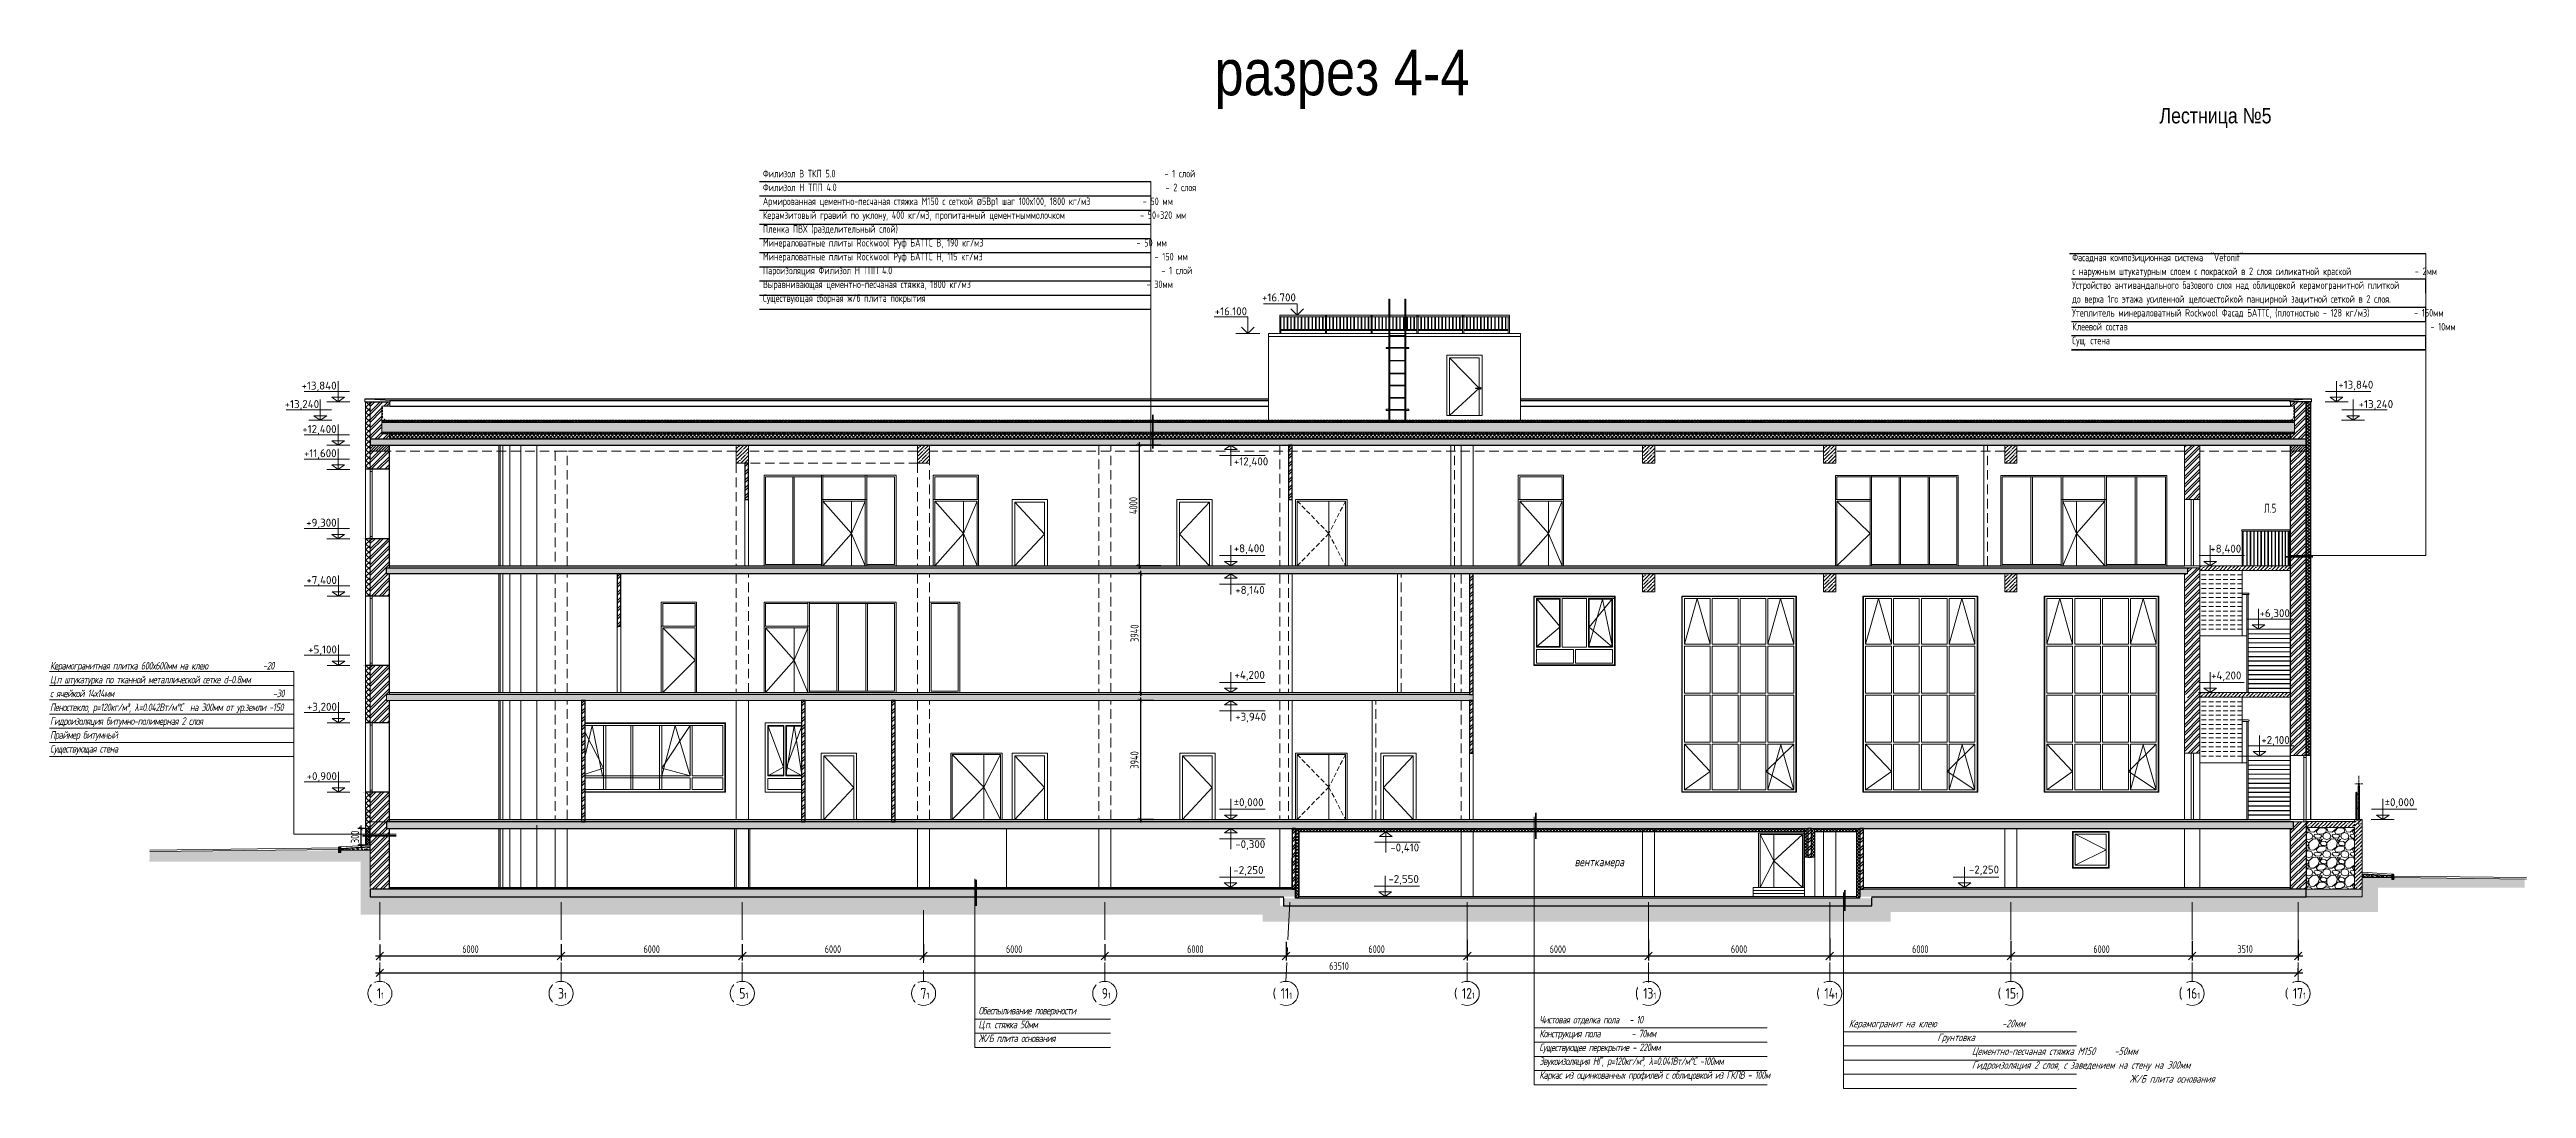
# Model space of a CAD drawing. Header units: millimetres. Extents: x -391859 to 9713180, y -178574 to 166066.
# Drawn here: x 752465 to 834469, y -178574 to -144153 of the extents above; entities that cross this region are included whole.
import ezdxf
from ezdxf import colors
from ezdxf.entities.mleader import LeaderData, LeaderLine
from ezdxf.math import Vec2, Vec3

# ---------------------------------------------------------------- set-up
doc = ezdxf.new("R2010")
doc.units = ezdxf.units.MM
doc.header["$MEASUREMENT"] = 0
for name, pattern in [('ADSK_Штрих_ш3 п1_5', [4.5, 3, -1.5]), ('ADSK_Штриховая_ш2 п1', [3, 2, -1]), ('CENTER', [2, 1.25, -0.25, 0.25, -0.25]), ('CONTI', [0]), ('DASHED', [19.05, 12.7, -6.35]), ('GOST2.303 6', [12, 8, -1.5, 1, -1.5]), ('HIDDEN2', [4.7625, 3.175, -1.5875])]:
    doc.linetypes.add(name, pattern=pattern)
doc.layers.get('0').update_dxf_attribs({"lineweight": 9})
for name, color, linetype, lineweight in [('24_Фасад_разрез_тонкая', 7, 'Continuous', 9), ('АР_Двери', 7, 'Continuous', 18), ('АР_Лестницы', 7, 'Continuous', 15), ('АР_Лестницы ограждения', 7, 'Continuous', 13), ('АР_Окна', 7, 'Continuous', 0), ('АР_Оси', 7, 'Continuous', 9), ('АР_Отметки', 7, 'Continuous', 15), ('АР_Перегородки кирпич', 7, 'Continuous', 30), ('АР_Сети', 7, 'Continuous', 30), ('АР_Штриховка', 7, 'Continuous', 0), ('Ограждение', 7, 'Continuous', 9), ('СТЕНЫ кирпич ЛИДЕР', 7, 'Continuous', 15), ('Фасад_тонкие', 7, 'Continuous', 5), ('Штриховка', 7, 'Continuous', 5), ('Штриховка в сечении', 7, 'Continuous', 18)]:
    doc.layers.add(name, color=color, linetype=linetype, lineweight=lineweight)
for name, color, linetype in [('PDF _0', 7, 'Continuous'), ('PDF_Геометрия', 7, 'Continuous'), ('АР_Текст РД', 7, 'Continuous')]:
    doc.layers.add(name, color=color, linetype=linetype)
doc.styles.add('Arial', font='ARIALN.TTF')
doc.styles.add('ISOCPEUR', font='isocpeur.ttf', dxfattribs={"width": 0.7})
doc.styles.add('PDF ISOCPEUR', font='isocpeur.ttf')
doc.styles.add('ГОСТ 2.304', font='isocpeur.ttf', dxfattribs={"width": 0.7})
doc.styles.add('М2', font='', dxfattribs={"width": 0.8})
doc.styles.get('М2').set_extended_font_data('ISOCPEUR', italic=True)
doc.dimstyles.new('R_100', dxfattribs={"dimtxt": 270, "dimasz": 120, "dimexe": 100, "dimexo": 0, "dimgap": 60, "dimtad": 1, "dimdec": 0, "dimrnd": 5, "dimzin": 0, "dimdsep": 46, "dimtxsty": 'ISOCPEUR', "dimblk": 'ARCHTICK', "dimcen": 0, "dimdle": 100, "dimclrd": 256, "dimclre": 256, "dimclrt": 256, "dimadec": 0, "dimazin": 0, "dimtfac": 2, "dimtdec": 0, "dimtofl": 0, "dimtmove": 1, "dimatfit": 3, "dimfxl": 1, "dimtvp": 3, "dimtolj": 1, "dimtzin": 0, "dimarcsym": 0})
doc.dimstyles.new('СПДС', dxfattribs={"dimscale": 100, "dimtxt": 2.5, "dimasz": 2.5, "dimexe": 1.5, "dimexo": 0, "dimgap": 1, "dimtad": 1, "dimdec": 0, "dimrnd": 1, "dimtxsty": 'ГОСТ 2.304', "dimblk": 'OBLIQUE', "dimcen": 2.5, "dimdle": 1.5, "dimadec": 0, "dimazin": 2, "dimtfac": 0.75, "dimtdec": 0, "dimtmove": 1, "dimatfit": 3, "dimfxl": 1, "dimtolj": 1, "dimarcsym": 1})
pattern_1 = [(45, (321301.89, -458215.28), (-132.58252, 132.58252), []), (45, (321390.28, -458215.28), (-132.58252, 132.58252), [])]
pattern_2 = [(45, (214055.88, -458214.62), (-88.388348, 88.388348), []), (45, (214144.27, -458214.62), (-88.388348, 88.388348), [156.25, -31.25, 0, -31.25])]
pattern_3 = [(135, (1099054.61, -768205.08), (-53.033009, -53.033009), []), (225, (1099054.61, -768205.08), (53.033009, -53.033009), [])]

msp = doc.modelspace()

# ---------------------------------------------------------------- texts
at = {"attachment_point": 1, "style": 'Arial'}
for s, insert, char_height, width in [('разрез 4-4', (791032.343, -144152.906, -279.235), 1516.0617, 11246.22381), ('Лестница №5', (822318.948, -146087.377), 512.87285, 3804.51734)]:
    msp.add_mtext(s, dxfattribs=dict(at, insert=insert, char_height=char_height, width=width))
at = {"layer": 'PDF _0', "lineweight": 0, "char_height": 262.4934, "style": 'PDF ISOCPEUR'}
for s, insert, attachment_point in [('+16.700', (793728.484, -152496.79), 9), ('+16.100', (792111.333, -152956.942), 9), ('+13,840', (828239.359, -155450.653), 7), ('+13,240', (828914.792, -156091.892), 7), ('+12,400', (791676.034, -157666.881, -0.835), 1), ('+8,140', (791719.884, -161928.854, -0.835), 1), ('+3,940', (791719.884, -166126.88, -0.835), 1), ('-0,300', (791719.891, -170347.963, -0.835), 1), ('-0,410', (796851.747, -170459.977, -0.432), 1), ('-2,250', (791658.008, -171530.468, -0.878), 7), ('-2,250', (816009.705, -171513.944, 1.599), 7), ('-2,550', (796789.572, -171826.585, 0.006), 7)]:
    msp.add_mtext(s, dxfattribs=dict(at, insert=insert, attachment_point=attachment_point))
at = {"layer": 'PDF _0', "lineweight": 0, "char_height": 262.4934, "attachment_point": 7, "rotation": 359.99738579, "style": 'PDF ISOCPEUR'}
for s, insert in [('+8,400', (791670.363, -160871.684, -0.432)), ('+8,400', (824001.246, -160882.702, -0.017)), ('+6,300', (825632.522, -163020.264, -0.334)), ('+4,200', (791695.02, -165064.591, -0.403)), ('+4,200', (824027.022, -165081.679, -0.009)), ('+2,100', (825691.44, -167220.226, -0.334)), ('%%P0,000', (791668.557, -169284.293, -0.403)), ('%%P0,000', (829772.807, -169283.867, -0.143))]:
    msp.add_mtext(s, dxfattribs=dict(at, insert=insert))
at = {"layer": 'PDF_Геометрия', "lineweight": 13, "ltscale": 100, "transparency": 33554687, "char_height": 250, "width": 14150.85422, "attachment_point": 1, "line_spacing_factor": 1.1, "style": 'ISOCPEUR'}
for s, insert in [('\\pxse1.125;{\\fISOCPEUR|b0|i1|c204|p34;\\W0.8;\\T0.9;Керамогранитная плитка 600х600мм на клею                -20 \\PЦ.п штукатурка по тканной металлической сетке d-0.8мм \\Pс ячейкой 14х14мм                                              -30 \\PПеностекло, р=120кг/м³, λ=0.042Вт/м°С  на 300мм от ур.земли -150 \\PГидроизоляция битумно-полимерная 2 слоя\\PПраймер битумный \\PСуществующая стена }', (752480.059, -164444.143, -0.403)), ('\\pxse1.125;{\\fISOCPEUR|b0|i1|c204|p34;\\W0.8;\\T0.9;Обеспыливание поверхности\\PЦ.п. стяжка 50мм\\PЖ/Б плита основания}', (783219.871, -175870.714, 0.153)), ('\\pxse1.125;{\\fISOCPEUR|b0|i1|c204|p34;\\Q8;\\W0.8;Керамогранит на клею                 -20мм                                                                                         Грунтовка                                                                                                               Цементно-песчаная стяжка М150     -50мм                                                                     Гидроизоляция 2 слоя, с заведением на стену на 300мм                                                                                                Ж/Б плита основания     }', (812029.783, -176296.279, -0.259))]:
    msp.add_mtext(s, dxfattribs=dict(at, insert=insert))
at = {"layer": 'АР_Сети', "ltscale": 10, "style": 'М2', "width": 0.8}
msp.add_text('венткамера', height=285.695, dxfattribs=at).set_placement((802957.226, -171210.127))
at = {"layer": 'АР_Текст РД', "char_height": 250, "width": 14150.85422, "line_spacing_factor": 1.1, "style": 'ISOCPEUR'}
for s, insert, attachment_point in [('\\pxse1.125;Филизол В ТКП 5.0                                                                                        - 1 слой        \\P\\pt47;Филизол Н ТПП 4.0                                                                                        - 2 слоя\\P\\ptz;Армированная цементно-песчаная стяжка М150 с сеткой {\\A1;\\fISOCTEUR|b0|i0|c204|p49;ø}5Вр1 шаг 100х100, 1800 кг/м3              - 50 мм\\PКерамзитовый гравий по уклону, 400 кг/м3, пропитанный цементныммолочком    ^I            - 50÷320 мм\\PПленка ПВХ (разделительный слой) \\PМинераловатные плиты Rockwool Руф БАТТС В, 190 кг/м3^I^I^I^I^I   - 50 мм\\PМинераловатные плиты Rockwool Руф БАТТС Н, 115 кг/м3                                              - 150 мм\\P\\ps*;Пароизоляция Филизол Н ТПП 4.0                                                                        - 1 слой\\P\\pse1.125,t54;Выравнивающая цементно-песчаная стяжка, 1800 кг/м3                                               - 30мм\\PСуществующая сборная ж/б плита покрытия \\P\\ptz;^I^I^I', (776082.849, -148139.202), 1), ('\\A1;\\pxql;Фасадная композиционная система  "Vetonit"  \\Pс наружным штукатурным слоем{\\A0; с покраской в 2 слоя силикатной краской                 - 2мм\\PУстройство антивандального базового слоя над облицовкой керамогранитной плиткой \\Pдо верха 1го этажа усиленной щелочестойкой панцирной защитной сеткой в 2 слоя.\\P\\pse1.125;Утеплитель минераловатный Rockwool Фасад БАТТС, (плотностью - 128 кг/м3)            - 150мм\\PКлеевой состав                                                                                 - 10мм\\PСущ. стена                            }', (833581.451, -150917.54), 3)]:
    msp.add_mtext(s, dxfattribs=dict(at, insert=insert, attachment_point=attachment_point))

# ---------------------------------------------------------------- blocks, each defined once
blk = doc.blocks.new('A$C2f7af78a')
at = {"layer": 'PDF _0', "linetype": 'ADSK_Штриховая_ш2 п1', "lineweight": 0, "ltscale": 50, "elevation": 0}
for points in [[(-2152, 1446), (-2152, 1446), (-2152, 1446)], [(-2152, 1446), (-2152, 1446)]]:
    blk.add_lwpolyline(points, dxfattribs=at)
at = {"layer": 'АР_Окна', "ltscale": 150, "elevation": 0}
for points in [[(-2002, 3198), (2640, 3198), (2640, 899), (-2002, 899)], [(-2002, 3178), (2620, 3178), (2620, 919), (-2002, 919)], [(-2002, 3108), (2550, 3108), (2550, 1446)], [(-2002, 2103), (-1772, 3107), (-1427, 1446)], [(-2002, 2876), (-1391, 1700), (-2002, 1499)], [(1474, 3108), (530, 1698), (1474, 1446), (981, 3108), (530, 1446)], [(1474, 1446), (1474, 3108), (1543, 3108), (1543, 1446)], [(-2002, 1446), (1474, 1446)], [(1474, 1376), (-2002, 1376)], [(1474, 989), (-2002, 989)], [(1474, 989), (1474, 1376)], [(1543, 1446), (2550, 1446)], [(2550, 1376), (2550, 989), (1543, 989)], [(1543, 1376), (1543, 989)], [(2550, 1376), (1543, 1376)]]:
    blk.add_lwpolyline(points, dxfattribs=at)
for points in [[(-1322, 989), (-1391, 989), (-1391, 3108), (-1322, 3108)], [(-425, 989), (-494, 989), (-494, 3108), (-425, 3108)], [(530, 989), (461, 989), (461, 3108), (530, 3108)]]:
    blk.add_lwpolyline(points, close=True, dxfattribs=at)
blk = doc.blocks.new('_Oblique')
at = {"color": 0, "linetype": 'ByBlock', "lineweight": -2}
blk.add_line((-0.5, -0.5), (0.5, 0.5), dxfattribs=at)
blk = doc.blocks.new('*D1680')
at = {"layer": 'АР_Оси', "color": 0, "linetype": 'ByBlock', "lineweight": -2, "transparency": 16777216}
for p, q in [((781401, -173800), (781401, -174333)), ((787401, -173795), (787401, -174333)), ((781251, -174183), (787551, -174183))]:
    blk.add_line(p, q, dxfattribs=at)
at = {"layer": 'АР_Оси', "color": 0, "linetype": 'ByBlock', "lineweight": -2, "transparency": 16777216, "xscale": 250, "yscale": 250, "zscale": 250, "rotation": 180}
blk.add_blockref('_Oblique', (781401, -174183), dxfattribs=at)
at = {"layer": 'АР_Оси', "color": 0, "linetype": 'ByBlock', "lineweight": -2, "transparency": 16777216, "xscale": 250, "yscale": 250, "zscale": 250}
blk.add_blockref('_Oblique', (787401, -174183), dxfattribs=at)
at = {"layer": 'АР_Оси', "color": 0, "linetype": 'ByBlock', "transparency": 16777216, "insert": (784401, -173958), "char_height": 250, "attachment_point": 5, "style": 'ГОСТ 2.304'}
blk.add_mtext('\\A1;6000', dxfattribs=at)
blk = doc.blocks.new('*D1681')
at = {"layer": 'АР_Оси', "color": 0, "linetype": 'ByBlock', "lineweight": -2, "transparency": 16777216}
for p, q in [((787401, -173795), (787401, -174333)), ((793401, -173841), (793401, -174333)), ((787251, -174183), (793551, -174183))]:
    blk.add_line(p, q, dxfattribs=at)
at = {"layer": 'АР_Оси', "color": 0, "linetype": 'ByBlock', "lineweight": -2, "transparency": 16777216, "xscale": 250, "yscale": 250, "zscale": 250, "rotation": 180}
blk.add_blockref('_Oblique', (787401, -174183), dxfattribs=at)
at = {"layer": 'АР_Оси', "color": 0, "linetype": 'ByBlock', "lineweight": -2, "transparency": 16777216, "xscale": 250, "yscale": 250, "zscale": 250}
blk.add_blockref('_Oblique', (793401, -174183), dxfattribs=at)
at = {"layer": 'АР_Оси', "color": 0, "linetype": 'ByBlock', "transparency": 16777216, "insert": (790401, -173958), "char_height": 250, "attachment_point": 5, "style": 'ГОСТ 2.304'}
blk.add_mtext('\\A1;6000', dxfattribs=at)
blk = doc.blocks.new('*D1682')
at = {"layer": 'АР_Оси', "color": 0, "linetype": 'ByBlock', "lineweight": -2, "transparency": 16777216}
for p, q in [((799401, -173721), (799401, -174333)), ((805401, -173647), (805401, -174333)), ((799251, -174183), (805551, -174183))]:
    blk.add_line(p, q, dxfattribs=at)
at = {"layer": 'АР_Оси', "color": 0, "linetype": 'ByBlock', "lineweight": -2, "transparency": 16777216, "xscale": 250, "yscale": 250, "zscale": 250, "rotation": 180}
blk.add_blockref('_Oblique', (799401, -174183), dxfattribs=at)
at = {"layer": 'АР_Оси', "color": 0, "linetype": 'ByBlock', "lineweight": -2, "transparency": 16777216, "xscale": 250, "yscale": 250, "zscale": 250}
blk.add_blockref('_Oblique', (805401, -174183), dxfattribs=at)
at = {"layer": 'АР_Оси', "color": 0, "linetype": 'ByBlock', "transparency": 16777216, "insert": (802401, -173958), "char_height": 250, "attachment_point": 5, "style": 'ГОСТ 2.304'}
blk.add_mtext('\\A1;6000', dxfattribs=at)
blk = doc.blocks.new('*D1683')
at = {"layer": 'АР_Оси', "color": 0, "linetype": 'ByBlock', "lineweight": -2, "transparency": 16777216}
for p, q in [((805401, -173647), (805401, -174333)), ((811401, -173610), (811401, -174333)), ((805251, -174183), (811551, -174183))]:
    blk.add_line(p, q, dxfattribs=at)
at = {"layer": 'АР_Оси', "color": 0, "linetype": 'ByBlock', "lineweight": -2, "transparency": 16777216, "xscale": 250, "yscale": 250, "zscale": 250, "rotation": 180}
blk.add_blockref('_Oblique', (805401, -174183), dxfattribs=at)
at = {"layer": 'АР_Оси', "color": 0, "linetype": 'ByBlock', "lineweight": -2, "transparency": 16777216, "xscale": 250, "yscale": 250, "zscale": 250}
blk.add_blockref('_Oblique', (811401, -174183), dxfattribs=at)
at = {"layer": 'АР_Оси', "color": 0, "linetype": 'ByBlock', "transparency": 16777216, "insert": (808401, -173958), "char_height": 250, "attachment_point": 5, "style": 'ГОСТ 2.304'}
blk.add_mtext('\\A1;6000', dxfattribs=at)
blk = doc.blocks.new('*D1684')
at = {"layer": 'АР_Оси', "color": 0, "linetype": 'ByBlock', "lineweight": -2, "transparency": 16777216}
for p, q in [((811401, -173610), (811401, -174333)), ((817401, -173681), (817401, -174333)), ((811251, -174183), (817551, -174183))]:
    blk.add_line(p, q, dxfattribs=at)
at = {"layer": 'АР_Оси', "color": 0, "linetype": 'ByBlock', "lineweight": -2, "transparency": 16777216, "xscale": 250, "yscale": 250, "zscale": 250, "rotation": 180}
blk.add_blockref('_Oblique', (811401, -174183), dxfattribs=at)
at = {"layer": 'АР_Оси', "color": 0, "linetype": 'ByBlock', "lineweight": -2, "transparency": 16777216, "xscale": 250, "yscale": 250, "zscale": 250}
blk.add_blockref('_Oblique', (817401, -174183), dxfattribs=at)
at = {"layer": 'АР_Оси', "color": 0, "linetype": 'ByBlock', "transparency": 16777216, "insert": (814401, -173958), "char_height": 250, "attachment_point": 5, "style": 'ГОСТ 2.304'}
blk.add_mtext('\\A1;6000', dxfattribs=at)
blk = doc.blocks.new('*D1685')
at = {"layer": 'АР_Оси', "color": 0, "linetype": 'ByBlock', "lineweight": -2, "transparency": 16777216}
for p, q in [((817401, -173681), (817401, -174333)), ((823401, -173681), (823401, -174333)), ((817251, -174183), (823551, -174183))]:
    blk.add_line(p, q, dxfattribs=at)
at = {"layer": 'АР_Оси', "color": 0, "linetype": 'ByBlock', "lineweight": -2, "transparency": 16777216, "xscale": 250, "yscale": 250, "zscale": 250, "rotation": 180}
blk.add_blockref('_Oblique', (817401, -174183), dxfattribs=at)
at = {"layer": 'АР_Оси', "color": 0, "linetype": 'ByBlock', "lineweight": -2, "transparency": 16777216, "xscale": 250, "yscale": 250, "zscale": 250}
blk.add_blockref('_Oblique', (823401, -174183), dxfattribs=at)
at = {"layer": 'АР_Оси', "color": 0, "linetype": 'ByBlock', "transparency": 16777216, "insert": (820401, -173958), "char_height": 250, "attachment_point": 5, "style": 'ГОСТ 2.304'}
blk.add_mtext('\\A1;6000', dxfattribs=at)
blk = doc.blocks.new('*D1686')
at = {"layer": 'АР_Оси', "color": 0, "linetype": 'ByBlock', "lineweight": -2, "transparency": 16777216}
for p, q in [((823401, -173681), (823401, -174333)), ((826911, -173644), (826911, -174333)), ((823251, -174183), (827061, -174183))]:
    blk.add_line(p, q, dxfattribs=at)
at = {"layer": 'АР_Оси', "color": 0, "linetype": 'ByBlock', "lineweight": -2, "transparency": 16777216, "xscale": 250, "yscale": 250, "zscale": 250, "rotation": 180}
blk.add_blockref('_Oblique', (823401, -174183), dxfattribs=at)
at = {"layer": 'АР_Оси', "color": 0, "linetype": 'ByBlock', "lineweight": -2, "transparency": 16777216, "xscale": 250, "yscale": 250, "zscale": 250}
blk.add_blockref('_Oblique', (826911, -174183), dxfattribs=at)
at = {"layer": 'АР_Оси', "color": 0, "linetype": 'ByBlock', "transparency": 16777216, "insert": (825156, -173958), "char_height": 250, "attachment_point": 5, "style": 'ГОСТ 2.304'}
blk.add_mtext('\\A1;3510', dxfattribs=at)
blk = doc.blocks.new('*D1687')
at = {"layer": 'АР_Оси', "color": 0, "linetype": 'ByBlock', "lineweight": -2, "transparency": 16777216}
for p, q in [((763401, -174742), (763401, -174592)), ((826911, -174742), (826911, -174592)), ((763251, -174742), (827061, -174742))]:
    blk.add_line(p, q, dxfattribs=at)
at = {"layer": 'АР_Оси', "color": 0, "linetype": 'ByBlock', "lineweight": -2, "transparency": 16777216, "xscale": 250, "yscale": 250, "zscale": 250, "rotation": 180}
blk.add_blockref('_Oblique', (763401, -174742), dxfattribs=at)
at = {"layer": 'АР_Оси', "color": 0, "linetype": 'ByBlock', "lineweight": -2, "transparency": 16777216, "xscale": 250, "yscale": 250, "zscale": 250}
blk.add_blockref('_Oblique', (826911, -174742), dxfattribs=at)
at = {"layer": 'АР_Оси', "color": 0, "linetype": 'ByBlock', "transparency": 16777216, "insert": (795156, -174517), "char_height": 250, "attachment_point": 5, "style": 'ГОСТ 2.304'}
blk.add_mtext('\\A1;63510', dxfattribs=at)
blk = doc.blocks.new('*D1688')
at = {"layer": 'АР_Оси', "color": 0, "linetype": 'ByBlock', "lineweight": -2, "transparency": 16777216}
for p, q in [((793401, -173721), (793401, -174333)), ((799401, -173647), (799401, -174333)), ((793251, -174183), (799551, -174183))]:
    blk.add_line(p, q, dxfattribs=at)
at = {"layer": 'АР_Оси', "color": 0, "linetype": 'ByBlock', "lineweight": -2, "transparency": 16777216, "xscale": 250, "yscale": 250, "zscale": 250, "rotation": 180}
blk.add_blockref('_Oblique', (793401, -174183), dxfattribs=at)
at = {"layer": 'АР_Оси', "color": 0, "linetype": 'ByBlock', "lineweight": -2, "transparency": 16777216, "xscale": 250, "yscale": 250, "zscale": 250}
blk.add_blockref('_Oblique', (799401, -174183), dxfattribs=at)
at = {"layer": 'АР_Оси', "color": 0, "linetype": 'ByBlock', "transparency": 16777216, "insert": (796401, -173958), "char_height": 250, "attachment_point": 5, "style": 'ГОСТ 2.304'}
blk.add_mtext('\\A1;6000', dxfattribs=at)
blk = doc.blocks.new('*D1689')
at = {"layer": 'АР_Оси', "color": 0, "linetype": 'ByBlock', "lineweight": -2, "transparency": 16777216}
for p, q in [((775401, -173800), (775401, -174333)), ((781401, -173795), (781401, -174333)), ((775251, -174183), (781551, -174183))]:
    blk.add_line(p, q, dxfattribs=at)
at = {"layer": 'АР_Оси', "color": 0, "linetype": 'ByBlock', "lineweight": -2, "transparency": 16777216, "xscale": 250, "yscale": 250, "zscale": 250, "rotation": 180}
blk.add_blockref('_Oblique', (775401, -174183), dxfattribs=at)
at = {"layer": 'АР_Оси', "color": 0, "linetype": 'ByBlock', "lineweight": -2, "transparency": 16777216, "xscale": 250, "yscale": 250, "zscale": 250}
blk.add_blockref('_Oblique', (781401, -174183), dxfattribs=at)
at = {"layer": 'АР_Оси', "color": 0, "linetype": 'ByBlock', "transparency": 16777216, "insert": (778401, -173958), "char_height": 250, "attachment_point": 5, "style": 'ГОСТ 2.304'}
blk.add_mtext('\\A1;6000', dxfattribs=at)
blk = doc.blocks.new('*D1690')
at = {"layer": 'АР_Оси', "color": 0, "linetype": 'ByBlock', "lineweight": -2, "transparency": 16777216}
for p, q in [((769401, -173800), (769401, -174333)), ((775401, -173795), (775401, -174333)), ((769251, -174183), (775551, -174183))]:
    blk.add_line(p, q, dxfattribs=at)
at = {"layer": 'АР_Оси', "color": 0, "linetype": 'ByBlock', "lineweight": -2, "transparency": 16777216, "xscale": 250, "yscale": 250, "zscale": 250, "rotation": 180}
blk.add_blockref('_Oblique', (769401, -174183), dxfattribs=at)
at = {"layer": 'АР_Оси', "color": 0, "linetype": 'ByBlock', "lineweight": -2, "transparency": 16777216, "xscale": 250, "yscale": 250, "zscale": 250}
blk.add_blockref('_Oblique', (775401, -174183), dxfattribs=at)
at = {"layer": 'АР_Оси', "color": 0, "linetype": 'ByBlock', "transparency": 16777216, "insert": (772401, -173958), "char_height": 250, "attachment_point": 5, "style": 'ГОСТ 2.304'}
blk.add_mtext('\\A1;6000', dxfattribs=at)
blk = doc.blocks.new('*D1691')
at = {"layer": 'АР_Оси', "color": 0, "linetype": 'ByBlock', "lineweight": -2, "transparency": 16777216}
for p, q in [((763401, -173800), (763401, -174333)), ((769401, -173795), (769401, -174333)), ((763251, -174183), (769551, -174183))]:
    blk.add_line(p, q, dxfattribs=at)
at = {"layer": 'АР_Оси', "color": 0, "linetype": 'ByBlock', "lineweight": -2, "transparency": 16777216, "xscale": 250, "yscale": 250, "zscale": 250, "rotation": 180}
blk.add_blockref('_Oblique', (763401, -174183), dxfattribs=at)
at = {"layer": 'АР_Оси', "color": 0, "linetype": 'ByBlock', "lineweight": -2, "transparency": 16777216, "xscale": 250, "yscale": 250, "zscale": 250}
blk.add_blockref('_Oblique', (769401, -174183), dxfattribs=at)
at = {"layer": 'АР_Оси', "color": 0, "linetype": 'ByBlock', "transparency": 16777216, "insert": (766401, -173958), "char_height": 250, "attachment_point": 5, "style": 'ГОСТ 2.304'}
blk.add_mtext('\\A1;6000', dxfattribs=at)
blk = doc.blocks.new('A$C19316825')
at = {"ltscale": 150}
for p, q in [((-259, 180), (-259, 1089)), ((-259, 1089), (6, 1089)), ((6, 1089), (6, 1240))]:
    blk.add_line(p, q, dxfattribs=at)
blk.add_lwpolyline([(0, 0), (0, 180), (-259, 180)], dxfattribs=at)
at = {"layer": 'СТЕНЫ кирпич ЛИДЕР', "lineweight": 25, "ltscale": 100}
for p, q in [((-820, 1240), (26, 1240)), ((0, 180), (0, 0)), ((0, 180), (0, 0))]:
    blk.add_line(p, q, dxfattribs=at)
at = {"layer": 'Фасад_тонкие'}
for p, q in [((-820, 1340), (26, 1275)), ((-820, 1240), (-820, 1340)), ((26, 1240), (26, 1275))]:
    blk.add_line(p, q, dxfattribs=at)
blk = doc.blocks.new('A$C2043f6cd')
at = {"ltscale": 150}
for p, q in [((40, 1365), (40, 1516)), ((175, 1365), (40, 1365)), ((175, 456), (175, 1365)), ((46, 456), (175, 456))]:
    blk.add_line(p, q, dxfattribs=at)
at = {"layer": 'СТЕНЫ кирпич ЛИДЕР', "lineweight": 25, "ltscale": 100}
for p, q in [((736, 1516), (20, 1516)), ((46, 456), (46, 276))]:
    blk.add_line(p, q, dxfattribs=at)
at = {"layer": 'Фасад_тонкие'}
for p, q in [((736, 1616), (20, 1551)), ((20, 1516), (20, 1551)), ((736, 1516), (736, 1616))]:
    blk.add_line(p, q, dxfattribs=at)
blk = doc.blocks.new('A$C8ecc6439')
at = {"layer": 'АР_Окна', "ltscale": 150}
for points in [[(3800, 6500), (0, 6500), (0, 0), (3800, 0)], [(3780, 6481), (20, 6481), (20, 20), (3780, 20)], [(90, 4911), (942, 4911), (942, 6421), (90, 6421)], [(1012, 4911), (1865, 4911), (1865, 6421), (1012, 6421)], [(1935, 4911), (2788, 4911), (2788, 6421), (1935, 6421)], [(2858, 4911), (3710, 4911), (3710, 6421), (2858, 6421)], [(942, 3286), (90, 3286), (90, 4841), (942, 4841)], [(1865, 3286), (1865, 4841), (1012, 4841), (1012, 3286)], [(1935, 3286), (1935, 4841), (2788, 4841), (2788, 3286)], [(2858, 3286), (3708, 3286), (3708, 4841), (2858, 4841)], [(942, 3216), (89, 3214), (89, 1659), (942, 1660)], [(1865, 3216), (1865, 1660), (1012, 1660), (1012, 3216)], [(1935, 3216), (1935, 1660), (2788, 1660), (2788, 3216)], [(2858, 3216), (3710, 3216), (3710, 1660), (2858, 1660)], [(942, 80), (90, 80), (90, 1590), (942, 1590)], [(1012, 1590), (1865, 1590), (1865, 80), (1012, 80)], [(1935, 1590), (2788, 1590), (2788, 80), (1935, 80)], [(2858, 1590), (3710, 1590), (3710, 80), (2858, 80)]]:
    blk.add_lwpolyline(points, close=True, dxfattribs=at)
for points in [[(942, 4911), (516, 6421), (90, 4911)], [(2858, 4911), (3274, 6421), (3710, 4911)], [(90, 1590), (942, 688), (90, 80)], [(3710, 1590), (2788, 689), (3710, 80), (3284, 1570), (2858, 80)]]:
    blk.add_lwpolyline(points, dxfattribs=at)
blk = doc.blocks.new('A$Cd8d14d9d')
at = {"ltscale": 150}
for p, q in [((-380, 0), (380, 0)), ((-372, 341), (1132, 341)), ((0, 682), (0, 0))]:
    blk.add_line(p, q, dxfattribs=at)
blk.add_lwpolyline([(0, 0), (210, 147), (-210, 147), (0, 0)], dxfattribs=at)
blk = doc.blocks.new('A$Cb732d2f7')
at = {"ltscale": 150, "xscale": -1}
for p in [(-390, 12938), (-390, 11500), (-390, 10698), (-390, 8398), (-380, 6498), (-380, 4198), (-380, 2300), (-380, 0)]:
    blk.add_blockref('A$Cd8d14d9d', p, dxfattribs=at)
at = {"ltscale": 150, "xscale": -1, "rotation": 359.9992924696829}
blk.add_blockref('A$Cd8d14d9d', (-982, 12328), dxfattribs=at)
at = {"layer": 'PDF _0', "lineweight": 0, "char_height": 262.5, "attachment_point": 9, "style": 'PDF ISOCPEUR'}
for s, insert in [('+13,840', (-444, 13279)), ('+13,240', (-1022, 12669)), ('+12,400', (-444, 11841)), ('+11,600', (-444, 11039)), ('+9,300', (-444, 8739)), ('+7,400', (-434, 6839)), ('+5,100', (-434, 4539)), ('+3,200', (-434, 2641)), ('+0,900', (-434, 341))]:
    blk.add_mtext(s, dxfattribs=dict(at, insert=insert))
blk = doc.blocks.new('A$C47f3b014')
at = {"ltscale": 150}
blk.add_line((1551, 550), (1551, 601), dxfattribs=at)
at = {"layer": 'Ограждение'}
for points in [[(1551, 601), (0, 601)], [(0, 550), (0, 600)], [(1551, 550), (0, 550)], [(38, 0), (38, 550), (0, 550), (0, 0), (38, 0)], [(1513, 100), (38, 100), (38, 125), (1513, 125)], [(132, 125), (132, 550)], [(148, 550), (148, 125), (148, 125)], [(248, 125), (248, 550)], [(264, 550), (264, 125), (264, 125)], [(364, 125), (364, 550)], [(380, 550), (380, 125), (380, 125)], [(480, 125), (480, 550)], [(496, 550), (496, 125), (496, 125)], [(596, 125), (596, 550)], [(612, 550), (612, 125), (612, 125)], [(712, 125), (712, 550)], [(728, 550), (728, 125), (728, 125)], [(828, 125), (828, 550)], [(844, 550), (844, 125), (844, 125)], [(944, 125), (944, 550)], [(960, 550), (960, 125), (960, 125)], [(1068, 125), (1068, 550)], [(1084, 550), (1084, 125), (1084, 125)], [(1184, 125), (1184, 550)], [(1200, 550), (1200, 125), (1200, 125)], [(1300, 125), (1300, 550)], [(1316, 550), (1316, 125), (1316, 125)], [(1416, 125), (1416, 550)], [(1432, 550), (1432, 125), (1432, 125)], [(1551, 0), (1551, 550), (1513, 550), (1513, 0), (1551, 0)]]:
    blk.add_lwpolyline(points, dxfattribs=at)
blk = doc.blocks.new('_ArchTick')
at = {"color": 0, "linetype": 'ByBlock', "const_width": 0.15}
blk.add_lwpolyline([(-0.5, -0.5), (0.5, 0.5)], dxfattribs=at)
blk = doc.blocks.new('*D1696')
at = {"lineweight": -2, "ltscale": 150, "transparency": 16777216}
for p, q in [((789253, -157261), (788442, -157261)), ((788542, -157161), (788542, -161361)), ((789253, -161261), (788442, -161261))]:
    blk.add_line(p, q, dxfattribs=at)
at = {"lineweight": -2, "ltscale": 150, "transparency": 16777216, "xscale": 120, "yscale": 120, "zscale": 120}
for p, rotation in [((788542, -157261), 90), ((788542, -161261), 270)]:
    blk.add_blockref('_ArchTick', p, dxfattribs=dict(at, rotation=rotation))
at = {"ltscale": 150, "transparency": 16777216, "insert": (788347, -159261), "char_height": 270, "attachment_point": 5, "rotation": 90, "style": 'ISOCPEUR'}
blk.add_mtext('\\A1;4000', dxfattribs=at)
blk = doc.blocks.new('*D1697')
at = {"lineweight": -2, "ltscale": 150, "transparency": 16777216}
for p, q in [((788980, -161522), (788482, -161522)), ((788582, -161422), (788582, -165561)), ((788980, -165461), (788482, -165461))]:
    blk.add_line(p, q, dxfattribs=at)
at = {"lineweight": -2, "ltscale": 150, "transparency": 16777216, "xscale": 120, "yscale": 120, "zscale": 120}
for p, rotation in [((788582, -161522), 90), ((788582, -165461), 270)]:
    blk.add_blockref('_ArchTick', p, dxfattribs=dict(at, rotation=rotation))
at = {"ltscale": 150, "transparency": 16777216, "insert": (788387, -163492), "char_height": 270, "attachment_point": 5, "rotation": 90, "style": 'ISOCPEUR'}
blk.add_mtext('\\A1;3940', dxfattribs=at)
blk = doc.blocks.new('*D1698')
at = {"lineweight": -2, "ltscale": 150, "transparency": 16777216}
for p, q in [((788579, -165621), (788579, -169761)), ((789010, -165721), (788479, -165721)), ((789010, -169661), (788479, -169661))]:
    blk.add_line(p, q, dxfattribs=at)
at = {"lineweight": -2, "ltscale": 150, "transparency": 16777216, "xscale": 120, "yscale": 120, "zscale": 120}
for p, rotation in [((788579, -165721), 90), ((788579, -169661), 270)]:
    blk.add_blockref('_ArchTick', p, dxfattribs=dict(at, rotation=rotation))
at = {"ltscale": 150, "transparency": 16777216, "insert": (788384, -167691), "char_height": 270, "attachment_point": 5, "rotation": 90, "style": 'ISOCPEUR'}
blk.add_mtext('\\A1;3940', dxfattribs=at)
blk = doc.blocks.new('*D1694')
at = {"lineweight": -2, "ltscale": 150, "transparency": 16777216}
for p, q in [((762931, -169961), (762670, -169961)), ((763006, -170515), (762670, -170515)), ((762770, -169861), (762770, -170615))]:
    blk.add_line(p, q, dxfattribs=at)
at = {"lineweight": -2, "ltscale": 150, "transparency": 16777216, "xscale": 120, "yscale": 120, "zscale": 120}
for p, rotation in [((762770, -169961), 90), ((762770, -170515), 270)]:
    blk.add_blockref('_ArchTick', p, dxfattribs=dict(at, rotation=rotation))
at = {"ltscale": 150, "transparency": 16777216, "insert": (762575, -170238), "char_height": 270, "attachment_point": 5, "rotation": 90, "style": 'ISOCPEUR'}
blk.add_mtext('\\A1;300', dxfattribs=at)
blk = doc.blocks.new('_DotSmall')
at = {"color": 0, "linetype": 'ByBlock', "const_width": 0.5}
blk.add_lwpolyline([(-0.0625, 0, 1), (0.0625, 0, 1)], format="xyb", close=True, dxfattribs=at)

# ---------------------------------------------------------------- dimensions: what is measured, and where the dimension line sits
at = {"ltscale": 150}
for base, p1, p2, picture, middle in [((788541.692, -161260.571), (789253.284, -157260.62), (789253.259, -161260.571, -0.179), '*D1696', (788346.692, -159260.595)), ((788581.625, -165460.677), (788979.972, -161522.388, -0.179), (788979.972, -165460.677, -0.403), '*D1697', (788386.625, -163491.532)), ((788579.006, -169660.64), (789010.086, -165720.677, -0.403), (789010.086, -169660.64, 0.241), '*D1698', (788384.006, -167690.658))]:
    dim = msp.add_linear_dim(base=base, p1=p1, p2=p2, angle=90, dimstyle='R_100', override={"dimpost": '\\X'}, dxfattribs=at)
    dim.commit()
    dim.dimension.update_dxf_attribs({"geometry": picture, "text_midpoint": middle})
dim = msp.add_linear_dim(base=(762769.52, -170514.689), p1=(762930.768, -169960.639), p2=(763006.184, -170514.689), angle=90, text='300', dimstyle='R_100', override={"dimpost": '\\X'}, dxfattribs=at)
dim.commit()
dim.dimension.update_dxf_attribs({"geometry": '*D1694', "text_midpoint": (762574.52, -170237.664)})
at = {"layer": 'АР_Оси', "linetype": 'ByBlock'}
for base, p1, p2, picture, middle in [((769400.612, -174182.506), (763400.612, -173800.472), (769400.612, -173794.652), '*D1691', (766400.612, -173957.506)), ((775400.612, -174182.506), (769400.612, -173800.472), (775400.612, -173794.652), '*D1690', (772400.612, -173957.506)), ((781400.612, -174182.506), (775400.612, -173800.472), (781400.612, -173794.652), '*D1689', (778400.612, -173957.506)), ((787400.612, -174182.506), (781400.612, -173800.472), (787400.612, -173794.652), '*D1680', (784400.612, -173957.506)), ((793400.612, -174182.506), (787400.612, -173794.652), (793400.612, -173840.794), '*D1681', (790400.612, -173957.506)), ((799400.612, -174182.506), (793400.612, -173721.31), (799400.612, -173646.848), '*D1688', (796400.612, -173957.506)), ((805400.612, -174182.506), (799400.612, -173721.31), (805400.612, -173646.848), '*D1682', (802400.612, -173957.506)), ((811400.612, -174182.506), (805400.612, -173646.848), (811400.612, -173609.844), '*D1683', (808400.612, -173957.506)), ((817400.612, -174182.506), (811400.612, -173609.844), (817400.612, -173680.528), '*D1684', (814400.612, -173957.506)), ((823400.612, -174182.506), (817400.612, -173680.528), (823400.612, -173681.316), '*D1685', (820400.612, -173957.506)), ((826910.612, -174182.506), (823400.612, -173681.316), (826910.612, -173644.312), '*D1686', (825155.612, -173957.506))]:
    dim = msp.add_linear_dim(base=base, p1=p1, p2=p2, dimstyle='СПДС', dxfattribs=at)
    dim.commit()
    dim.dimension.update_dxf_attribs({"geometry": picture, "text_midpoint": middle})

# ---------------------------------------------------------------- hatches: boundary and pattern name
at = {"ltscale": 40}
h = msp.add_hatch(dxfattribs=at)
h.set_pattern_fill('ANSI32', color=256, scale=500, angle=360)
h.set_pattern_definition([(45, (270100.37, -458214.62), (-132.58252, 132.58252), []), (45, (270188.76, -458214.62), (-132.58252, 132.58252), [])])
h.paths.add_polyline_path([(763080.628, -155820.294), (763720.56, -155820.676), (763722.666, -155971.209), (763459.624, -155971.672), (763463.164, -156880.623), (763720.704, -156880.676), (763720.702, -157060.678), (763080.628, -157060.676), (763080.59, -157460.41), (763720.667, -157460.41), (763720.627, -158060.413), (763080.628, -158060.413)])
h = msp.add_hatch(dxfattribs=at)
h.set_pattern_fill('ANSI32', color=256, scale=500, angle=360)
h.set_pattern_definition(pattern_1)
h.paths.add_polyline_path([(826654.735, -155971.717), (826789.847, -155971.722), (826789.887, -156882.897), (826660.632, -156882.892), (826660.631, -157060.686), (827170.621, -157060.687), (827170.621, -157459.388), (826660.592, -157461.598), (826660.676, -165520.678), (826660.634, -165520.678), (826660.634, -165720.678), (826660.593, -165720.678), (826660.596, -169740.686), (826660.595, -169660.64), (826660.596, -169740.71), (826660.595, -169740.71), (826660.594, -169740.71), (826660.596, -167540.667), (827170.548, -167539.87), (827170.677, -155820.687), (826654.733, -155820.685)])
at = {"ltscale": 100, "transparency": 33554687}
h = msp.add_hatch(dxfattribs=at)
h.set_pattern_fill('ANSI35', color=256, scale=500)
h.set_pattern_definition(pattern_2)
h.paths.add_polyline_path([(763720.628, -157260.641), (763720.628, -157460.41), (763080.489, -157460.41), (763080.489, -157260.641)])
h = msp.add_hatch(dxfattribs=at)
h.set_pattern_fill('ANSI35', color=256, scale=700)
h.set_pattern_definition([(45, (321971.94, -458215.23), (-123.743687, 123.743687), []), (45, (322095.69, -458215.23), (-123.743687, 123.743687), [218.75, -43.75, 0, -43.75])])
h.paths.add_polyline_path([(827170.621, -157060.652), (763080.568, -157060.684), (763080.689, -157260.598), (775180.75, -157260.727), (775236.664, -157260.641), (827170.621, -157260.589)])
h = msp.add_hatch(dxfattribs=at)
h.set_pattern_fill('ANSI35', color=256, scale=700)
h.set_pattern_definition([(45, (327736.93, -458215.24), (-123.743687, 123.743687), []), (45, (327860.67, -458215.24), (-123.743687, 123.743687), [218.75, -43.75, 0, -43.75])])
h.paths.add_polyline_path([(775600.477, -157260.597), (775200.752, -157260.597), (775200.747, -157860.447), (775200.747, -157860.647), (775400.612, -157860.647), (775600.478, -157860.647)])
h = msp.add_hatch(dxfattribs=at)
h.set_pattern_fill('ANSI35', color=256, scale=700)
h.set_pattern_definition([(45, (333737, -458215.24), (-123.743687, 123.743687), []), (45, (333860.75, -458215.24), (-123.743687, 123.743687), [218.75, -43.75, 0, -43.75])])
h.paths.add_polyline_path([(781600.822, -157260.597), (781200.828, -157260.597), (781200.823, -157860.447), (781200.823, -157860.647), (781400.688, -157860.647), (781600.823, -157860.647)])
at = {"ltscale": 40}
h = msp.add_hatch(dxfattribs=at)
h.set_pattern_fill('ANSI32', color=256, scale=500, angle=360)
h.set_pattern_definition([(45, (328017.13, -453911.04), (-132.58252, 132.58252), []), (45, (328105.52, -453911.04), (-132.58252, 132.58252), [])])
h.paths.add_polyline_path([(793600.638, -157261.066), (793600.638, -159062.295), (793480.759, -159062.295), (793480.759, -157261.066)])
at = {"ltscale": 100, "transparency": 33554687}
h = msp.add_hatch(dxfattribs=at)
h.set_pattern_fill('ANSI35', color=256, scale=700)
h.set_pattern_definition([(45, (357743.28, -458215.24), (-123.743687, 123.743687), []), (45, (357867.02, -458215.24), (-123.743687, 123.743687), [218.75, -43.75, 0, -43.75])])
h.paths.add_polyline_path([(805606.826, -157260.597), (805207.101, -157260.597), (805207.096, -157860.447), (805207.096, -157860.647), (805406.961, -157860.647), (805606.827, -157860.647)])
h = msp.add_hatch(dxfattribs=at)
h.set_pattern_fill('ANSI35', color=256, scale=700)
h.set_pattern_definition([(45, (363736.93, -458215.19), (-123.743687, 123.743687), []), (45, (363860.67, -458215.19), (-123.743687, 123.743687), [218.75, -43.75, 0, -43.75])])
h.paths.add_polyline_path([(811600.478, -157260.575), (811201.305, -157260.618), (811200.808, -157860.554), (811200.747, -157860.597), (811400.613, -157860.597), (811600.478, -157860.597)])
h = msp.add_hatch(dxfattribs=at)
h.set_pattern_fill('ANSI35', color=256, scale=700)
h.set_pattern_definition([(45, (369736.93, -458215.19), (-123.743687, 123.743687), []), (45, (369860.67, -458215.19), (-123.743687, 123.743687), [218.75, -43.75, 0, -43.75])])
h.paths.add_polyline_path([(817600.478, -157260.575), (817201.305, -157260.618), (817200.808, -157860.554), (817200.747, -157860.597), (817400.613, -157860.597), (817600.478, -157860.597)])
at = {"ltscale": 40}
h = msp.add_hatch(dxfattribs=at)
h.set_pattern_fill('ANSI32', color=256, scale=500, angle=360)
h.set_pattern_definition([(45, (214055.88, -458214.62), (-132.58252, 132.58252), []), (45, (214144.27, -458214.62), (-132.58252, 132.58252), [])])
h.paths.add_polyline_path([(823660.598, -165520.677), (823150.609, -165520.677), (823150.611, -165520.677), (823660.598, -165520.677), (823660.596, -161522.389), (823660.597, -161522.389), (823660.597, -161322.389), (823660.596, -161322.389), (823660.596, -161323.881), (823150.608, -161323.881), (823150.608, -159060.78), (823660.595, -159060.78), (823660.593, -157260.592), (823150.602, -157260.592), (823150.605, -161322.387), (823250.605, -161322.387), (823250.605, -161522.387), (823150.605, -161522.387), (823150.608, -165520.677), (823250.608, -165520.677), (823250.608, -165720.677), (823150.608, -165720.677), (823150.611, -167460.639), (823660.602, -167460.639), (823660.599, -165720.677), (823660.599, -165520.677), (823660.599, -165520.677)])
at = {"ltscale": 100, "transparency": 33554687}
h = msp.add_hatch(dxfattribs=at)
h.set_pattern_fill('ANSI35', color=256, scale=500)
h.set_pattern_definition(pattern_2)
h.paths.add_polyline_path([(827170.621, -157260.724), (827170.621, -157460.493), (826660.633, -157460.493), (826660.633, -157260.724)])
at = {"ltscale": 40}
h = msp.add_hatch(dxfattribs=at)
h.set_pattern_fill('ANSI32', color=256, scale=500, angle=360)
h.set_pattern_definition([(45, (310017.13, -453911.04), (-132.58252, 132.58252), []), (45, (310105.52, -453911.04), (-132.58252, 132.58252), [])])
h.paths.add_polyline_path([(775600.638, -157860.647), (775600.638, -159062.298), (775480.759, -159062.298), (775480.759, -157860.647)])
h = msp.add_hatch(dxfattribs=at)
h.set_pattern_fill('ANSI32', color=256, scale=500, angle=360)
h.set_pattern_definition([(45, (264089.83, -448618.97), (-132.58252, 132.58252), []), (45, (264178.22, -448618.97), (-132.58252, 132.58252), [])])
h.paths.add_polyline_path([(763622.739, -161322.387), (763622.739, -161522.387), (763720.628, -161522.387), (763720.628, -162260.758), (763080.628, -162260.639), (763080.65, -160362.248), (763720.628, -160362.464), (763720.628, -161322.387)])
at = {"ltscale": 100, "transparency": 33554687}
h = msp.add_hatch(dxfattribs=at)
h.set_pattern_fill('ANSI35', color=256, scale=700)
h.set_pattern_definition([(45, (297817.06, -458214.36), (-123.743687, 123.743687), []), (45, (297940.8, -458214.36), (-123.743687, 123.743687), [218.75, -43.75, 0, -43.75])])
h.paths.add_polyline_path([(823250.605, -161522.387), (823250.605, -161322.387), (763620.627, -161322.389), (763620.627, -161522.389)])
at = {"ltscale": 40}
h = msp.add_hatch(dxfattribs=at)
h.set_pattern_fill('ANSI32', color=256, scale=500, angle=360)
h.set_pattern_definition([(45, (305794.21, -458172.36), (-132.58252, 132.58252), []), (45, (305882.6, -458172.36), (-132.58252, 132.58252), [])])
h.paths.add_polyline_path([(771377.715, -161522.389), (771377.715, -163323.617), (771257.836, -163323.617), (771257.836, -161522.389)])
h = msp.add_hatch(dxfattribs=at)
h.set_pattern_fill('ANSI32', color=256, scale=500, angle=360)
h.set_pattern_definition([(45, (334017.1, -458772.41), (-132.58252, 132.58252), []), (45, (334105.5, -458772.41), (-132.58252, 132.58252), [])])
h.paths.add_polyline_path([(799600.612, -161522.414), (799600.551, -165520.677), (799480.672, -165520.677), (799480.733, -161522.414)])
at = {"ltscale": 100, "transparency": 33554687}
h = msp.add_hatch(dxfattribs=at)
h.set_pattern_fill('ANSI35', color=256, scale=700)
h.set_pattern_definition([(45, (357743.28, -462477.02), (-123.743687, 123.743687), []), (45, (357867.02, -462477.02), (-123.743687, 123.743687), [218.75, -43.75, 0, -43.75])])
h.paths.add_polyline_path([(805606.826, -161522.378), (805207.101, -161522.378), (805207.096, -162122.227), (805207.096, -162122.428), (805406.961, -162122.428), (805606.827, -162122.428)])
h = msp.add_hatch(dxfattribs=at)
h.set_pattern_fill('ANSI35', color=256, scale=700)
h.set_pattern_definition([(45, (363736.93, -462476.97), (-123.743687, 123.743687), []), (45, (363860.67, -462476.97), (-123.743687, 123.743687), [218.75, -43.75, 0, -43.75])])
h.paths.add_polyline_path([(811600.478, -161522.356), (811201.305, -161522.399), (811200.808, -162122.335), (811200.747, -162122.377), (811400.613, -162122.377), (811600.478, -162122.377)])
h = msp.add_hatch(dxfattribs=at)
h.set_pattern_fill('ANSI35', color=256, scale=700)
h.set_pattern_definition([(45, (369736.93, -462476.97), (-123.743687, 123.743687), []), (45, (369860.67, -462476.97), (-123.743687, 123.743687), [218.75, -43.75, 0, -43.75])])
h.paths.add_polyline_path([(817600.478, -161522.356), (817201.305, -161522.399), (817200.808, -162122.335), (817200.747, -162122.377), (817400.613, -162122.377), (817600.478, -162122.377)])
h = msp.add_hatch(dxfattribs=at)
h.set_pattern_fill('ANSI35', color=256, scale=700)
h.set_pattern_definition([(45, (376196.78, -461764.8), (-123.743687, 123.743687), []), (45, (376320.52, -461764.8), (-123.743687, 123.743687), [218.75, -43.75, 0, -43.75])])
h.paths.add_polyline_path([(826660.631, -161260.19), (823661.154, -161260.233), (823660.657, -161410.169), (823660.596, -161410.212), (823860.462, -161410.212), (826660.631, -161410.211)])
at = {"ltscale": 40}
h = msp.add_hatch(dxfattribs=at)
h.set_pattern_fill('ANSI32', color=256, scale=500, angle=360)
h.set_pattern_definition([(45, (264089.83, -452817.26), (-132.58252, 132.58252), []), (45, (264178.22, -452817.26), (-132.58252, 132.58252), [])])
h.paths.add_polyline_path([(763622.739, -165520.677), (763622.739, -165720.677), (763720.628, -165720.677), (763720.628, -166461.017), (763080.607, -166460.779), (763080.65, -164560.538), (763720.628, -164560.754), (763720.628, -165520.677)])
at = {"ltscale": 100, "transparency": 33554687}
h = msp.add_hatch(dxfattribs=at)
h.set_pattern_fill('ANSI35', color=256, scale=700)
h.set_pattern_definition([(45, (321971.94, -458194.66), (-123.743687, 123.743687), []), (45, (322095.68, -458194.66), (-123.743687, 123.743687), [218.75, -43.75, 0, -43.75])])
h.paths.add_polyline_path([(799600.612, -165720.677), (799600.613, -165720.677), (799600.612, -165520.718), (763620.623, -165520.677), (763620.684, -165720.677), (775060.745, -165720.806), (775098.105, -165720.72)])
h = msp.add_hatch(dxfattribs=at)
h.set_pattern_fill('ANSI35', color=256, scale=700)
h.set_pattern_definition([(45, (376196.78, -465965.27), (-123.743687, 123.743687), []), (45, (376320.52, -465965.27), (-123.743687, 123.743687), [218.75, -43.75, 0, -43.75])])
h.paths.add_polyline_path([(826660.634, -165460.655), (823661.157, -165460.699), (823660.66, -165610.634), (823660.599, -165610.677), (823860.465, -165610.677), (826660.634, -165610.677)])
at = {"ltscale": 40}
h = msp.add_hatch(dxfattribs=at)
h.set_pattern_fill('ANSI32', color=256, scale=500, angle=360)
h.set_pattern_definition([(45, (304615.67, -462370.65), (-132.58252, 132.58252), []), (45, (304704.06, -462370.65), (-132.58252, 132.58252), [])])
h.paths.add_polyline_path([(770199.174, -165720.683), (770199.174, -169740.696), (770079.295, -169740.696), (770079.295, -165720.683)])
h = msp.add_hatch(dxfattribs=at)
h.set_pattern_fill('ANSI32', color=256, scale=500, angle=360)
h.set_pattern_definition([(45, (311896.79, -462370.65), (-132.58252, 132.58252), []), (45, (311985.18, -462370.65), (-132.58252, 132.58252), [])])
h.paths.add_polyline_path([(777480.294, -165720.677), (777480.294, -169740.689), (777360.415, -169740.689), (777360.415, -165720.677)])
h = msp.add_hatch(dxfattribs=at)
h.set_pattern_fill('ANSI32', color=256, scale=500, angle=360)
h.set_pattern_definition([(45, (314877.43, -462370.65), (-132.58252, 132.58252), []), (45, (314965.81, -462370.65), (-132.58252, 132.58252), [])])
h.paths.add_polyline_path([(780460.93, -165720.683), (780460.93, -169740.696), (780341.051, -169740.696), (780341.051, -165720.683)])
h = msp.add_hatch(dxfattribs=at)
h.set_pattern_fill('ANSI32', color=256, scale=500, angle=360)
h.set_pattern_definition([(45, (334017.1, -462370.65), (-132.58252, 132.58252), []), (45, (334105.5, -462370.65), (-132.58252, 132.58252), [])])
h.paths.add_polyline_path([(799600.612, -165720.683), (799600.551, -167462.503), (799480.672, -167462.503), (799480.733, -165720.683)])
h = msp.add_hatch(dxfattribs=at)
h.set_pattern_fill('ANSI32', color=256, scale=500, angle=360)
h.set_pattern_definition([(45, (264089.83, -457038.36), (-132.58252, 132.58252), []), (45, (264178.22, -457038.36), (-132.58252, 132.58252), [])])
h.paths.add_polyline_path([(763622.742, -169741.776), (763622.742, -169961.776), (763720.631, -169961.776), (763720.631, -171970.758), (763080.61, -171970.52), (763080.653, -168760.532), (763720.631, -168760.747), (763720.631, -169741.776)])
at = {"ltscale": 100, "transparency": 33554687}
h = msp.add_hatch(dxfattribs=at)
h.set_pattern_fill('ANSI35', color=256, scale=700)
h.set_pattern_definition([(45, (321971.94, -462415.74), (-123.743687, 123.743687), []), (45, (322095.68, -462415.74), (-123.743687, 123.743687), [218.75, -43.75, 0, -43.75])])
h.paths.add_polyline_path([(823150.611, -169961.776), (823250.608, -169961.776), (823250.608, -169741.794), (763620.623, -169741.754), (763620.684, -169961.776), (775060.745, -169961.819), (775110.522, -169961.776)])
h.paths.add_polyline_path([(823250.608, -169961.755), (823660.599, -169961.798), (826760.052, -169961.776), (826760.052, -169740.677), (823250.608, -169741.794)])
at = {"ltscale": 40}
h = msp.add_hatch(dxfattribs=at)
h.set_pattern_fill('ANSI32', color=256, scale=500, angle=360)
h.set_pattern_definition(pattern_1)
h.paths.add_polyline_path([(826760.632, -169740.71), (826660.597, -169740.71), (826660.596, -169740.71), (827170.622, -169739.085), (827170.602, -171971.144), (826660.612, -171971.069), (826660.613, -169941.785), (826669.559, -169961.776), (826760.632, -169961.776)])
at = {"ltscale": 100, "transparency": 33554687}
h = msp.add_hatch(dxfattribs=at)
h.set_pattern_fill('ANSI35', color=256, scale=700)
h.set_pattern_definition([(45, (379706.78, -470285.22), (-123.743687, 123.743687), []), (45, (379830.53, -470285.22), (-123.743687, 123.743687), [218.75, -43.75, 0, -43.75])])
h.paths.add_polyline_path([(828789.157, -169730.613), (827171.159, -169730.656), (827170.664, -169930.591), (827170.603, -169930.634), (827370.469, -169930.634), (828789.158, -169930.634)])
h = msp.add_hatch(dxfattribs=at)
h.set_pattern_fill('ANSI35', color=256, scale=700)
h.set_pattern_definition([(45, (381316.78, -472325.63), (-123.743687, 123.743687), []), (45, (381440.53, -472325.63), (-123.743687, 123.743687), [218.75, -43.75, 0, -43.75])])
h.paths.add_polyline_path([(829030.603, -169660.618), (828781.16, -169660.661), (828780.662, -171970.994), (828780.602, -171971.037), (828980.467, -171971.037), (829030.603, -171971.037)])
at = {"ltscale": 100}
h = msp.add_hatch(dxfattribs=at)
h.set_pattern_fill('ANSI35', color=256, scale=10, angle=90)
h.set_pattern_definition([(135, (827117.34, -170356.87), (-44.90128, -44.90128), []), (135, (827117.34, -170311.97), (-44.90128, -44.90128), [79.375, -15.875, 0, -15.875])])
h.paths.add_polyline_path([(762030.859, -170595.474), (762057.8, -170570.216), (762103.264, -170570.216), (762103.264, -170752.071), (762030.859, -170752.071)])
at = {"ltscale": 40}
h = msp.add_hatch(dxfattribs=at)
h.set_pattern_fill('ANSI32', color=256, scale=500, angle=360)
h.set_pattern_definition([(45, (328136.14, -466611.75), (-132.58252, 132.58252), []), (45, (328224.53, -466611.75), (-132.58252, 132.58252), [])])
h.paths.add_polyline_path([(793719.641, -169961.776), (793719.653, -171970.639), (793599.774, -171970.639), (793599.762, -169961.776)])
h = msp.add_hatch(dxfattribs=at)
h.set_pattern_fill('ANSI32', color=256, scale=500, angle=360)
h.set_pattern_definition([(45, (345216.94, -466641.73), (-132.58252, 132.58252), []), (45, (345305.32, -466641.73), (-132.58252, 132.58252), [])])
h.paths.add_polyline_path([(810800.439, -169991.758), (810800.372, -170908.496), (810680.493, -170908.496), (810680.56, -169991.758)])
h = msp.add_hatch(dxfattribs=at)
h.set_pattern_fill('ANSI32', color=256, scale=500, angle=360)
h.set_pattern_definition([(45, (346937, -466641.73), (-132.58252, 132.58252), []), (45, (347025.4, -466641.73), (-132.58252, 132.58252), [])])
h.paths.add_polyline_path([(812520.507, -169991.758), (812520.501, -171970.641), (812400.622, -171970.641), (812400.628, -169991.758)])
h = msp.add_hatch(dxfattribs=at)
h.set_pattern_fill('EARTH', color=256, scale=2000, angle=45)
h.set_pattern_definition([(45, (208427.6, -449780.47), (0, 707.10678), [500, -500]), (45, (208295, -449647.9), (0, 707.10678), [500, -500]), (45, (208162.44, -449515.3), (0, 707.10678), [500, -500]), (135, (208162.44, -449426.9), (-707.10678, 6e-14), [500, -500]), (135, (208295, -449294.33), (-707.10678, 6e-14), [500, -500]), (135, (208427.6, -449161.75), (-707.10678, 6e-14), [500, -500])])
h.paths.add_polyline_path([(813415.503, -172731.931), (829552.502, -172731.931), (829552.502, -171923.298), (834407.643, -171923.298), (834405.842, -171636.334), (829035.486, -171590.353), (829035.474, -172222.673), (827170.6, -172222.673), (812800.447, -172245.368), (812800.447, -172519.101), (793200.639, -172519.101), (793200.639, -172222.15), (763080.597, -172220.024), (763080.654, -172168.077), (763080.626, -172106.564), (763080.631, -170679.665), (755782.334, -170726.376), (755771.942, -171060.442), (762762.079, -171060.442), (762762.079, -172815.45), (792630.848, -172815.45), (792630.848, -173047.219), (813415.503, -173047.219)])
at = {"ltscale": 100}
h = msp.add_hatch(dxfattribs=at)
h.set_pattern_fill('AR-SAND', color=256, scale=2)
h.set_pattern_definition([(37.5, (451444.396, -187616.19), (-3.200063, 97.882647), [0, -77.216, 0, -86.36, 0, -82.55]), (7.5, (451444.4, -187616.19), (89.904657, 143.36502), [0, -41.656, 0, -69.596, 0, -26.67]), (327.5, (451381.91, -187616.19), (158.198474, 0.287437), [0, -25.4, 0, -91.44, 0, -119.38]), (317.5, (451381.91, -187616.19), (152.71129, 44.585865), [0, -12.7, 0, -59.944, 0, -68.58])])
h.paths.add_polyline_path([(762103.264, -170679.665), (763080.615, -170679.665), (763080.543, -170579.141), (762103.264, -170639.253)])
at = {"ltscale": 100, "transparency": 33554687}
h = msp.add_hatch(dxfattribs=at)
h.set_pattern_fill('ANSI35', color=256, scale=700)
h.set_pattern_definition([(45, (321971.94, -458264.62), (-123.743687, 123.743687), []), (45, (322095.68, -458264.62), (-123.743687, 123.743687), [218.75, -43.75, 0, -43.75])])
h.paths.add_polyline_path([(793719.976, -171971.039), (763080.648, -171971.205), (763080.649, -172219.841), (793719.976, -172222.432)])
at = {"ltscale": 40}
h = msp.add_hatch(dxfattribs=at)
h.set_pattern_fill('ANSI32', color=256, scale=500, angle=360)
h.set_pattern_definition([(45, (328136.11, -468560.54), (-132.58252, 132.58252), []), (45, (328224.5, -468560.54), (-132.58252, 132.58252), [])])
h.paths.add_polyline_path([(793719.616, -171910.566), (793719.53, -171970.639), (793599.651, -171970.639), (793599.737, -171910.566)])
at = {"ltscale": 100, "transparency": 33554687}
h = msp.add_hatch(dxfattribs=at)
h.set_pattern_fill('ANSI35', color=256, scale=700)
h.set_pattern_definition([(45, (371512.54, -458264.62), (-123.743687, 123.743687), []), (45, (371636.28, -458264.62), (-123.743687, 123.743687), [218.75, -43.75, 0, -43.75])])
h.paths.add_polyline_path([(829035.48, -171970.92), (812400.506, -171971.206), (812400.506, -172219.842), (829035.48, -172222.79)])
at = {"ltscale": 100}
h = msp.add_hatch(dxfattribs=at)
h.set_pattern_fill('AR-SAND', color=256, scale=2)
h.set_pattern_definition([(37.5, (448971.71, -188516.57), (-3.200063, 97.882647), [0, -77.216, 0, -86.36, 0, -82.55]), (7.5, (448971.71, -188516.57), (89.904657, 143.36502), [0, -41.656, 0, -69.596, 0, -26.67]), (327.5, (448909.23, -188516.57), (158.198474, 0.287437), [0, -25.4, 0, -91.44, 0, -119.38]), (317.5, (448909.23, -188516.57), (152.71129, 44.585865), [0, -12.7, 0, -59.944, 0, -68.58])])
h.paths.add_polyline_path([(830007.954, -171580.043), (829030.603, -171580.043), (829030.675, -171479.518), (830007.954, -171539.631)])
h = msp.add_hatch(dxfattribs=at)
h.set_pattern_fill('ANSI35', color=256, scale=10, angle=90)
h.set_pattern_definition([(135, (824644.66, -171257.25), (-44.9013, -44.9013), []), (135, (824644.66, -171212.35), (-44.9013, -44.9013), [79.375, -15.875, 0, -15.875])])
h.paths.add_polyline_path([(830080.359, -171495.851), (830053.418, -171470.594), (830007.954, -171470.594), (830007.954, -171652.448), (830080.359, -171652.448)])
at = {"ltscale": 100, "transparency": 33554687}
h = msp.add_hatch(dxfattribs=at)
h.set_pattern_fill('ANSI35', color=256, scale=700)
h.set_pattern_definition([(45, (333566.96, -458264.62), (-123.743687, 123.743687), []), (45, (333690.7, -458264.62), (-123.743687, 123.743687), [218.75, -43.75, 0, -43.75])])
h.paths.add_polyline_path([(812800.449, -172272.108), (793322.629, -172270.85), (793322.608, -172519.105), (812800.392, -172520.911)])
at = {"layer": 'Штриховка', "transparency": 33554636}
h = msp.add_hatch(dxfattribs=at)
h.set_pattern_fill('ANSI37', color=256, scale=1000)
h.set_pattern_definition([(45, (273006.94, -447416.63), (-88.388348, 88.388348), []), (135, (273006.94, -447416.63), (-88.388348, -88.388348), [])])
h.paths.add_polyline_path([(763080.628, -155820.678), (763080.628, -158060.413), (762930.628, -158060.413), (762930.628, -155820.678)])
h = msp.add_hatch(dxfattribs=at)
h.set_pattern_fill('AR-SAND', color=256, scale=20)
h.set_pattern_definition([(37.5, (321971.944, -458214.583), (-1.2598672, 38.5364754), [0, -30.4, 0, -34, 0, -32.5]), (7.5, (321971.944, -458214.583), (35.395534, 56.4429213), [0, -16.4, 0, -27.4, 0, -10.5]), (327.5, (321947.344, -458214.583), (62.2828372, 0.113181), [0, -10, 0, -36, 0, -47]), (317.5, (321947.344, -458214.583), (60.122532, 17.5535113), [0, -5, 0, -23.6, 0, -27])])
h.paths.add_polyline_path([(826789.869, -156448.473), (826789.869, -156500.429), (763461.375, -156501.119), (763461.376, -156449.071)])
h = msp.add_hatch(dxfattribs=at)
h.set_pattern_fill('ANSI37', color=256, scale=600)
h.set_pattern_definition([(45, (214055.88, -454334.35), (-53.033009, 53.033009), []), (135, (214055.88, -454334.35), (-53.033009, -53.033009), [])])
h.paths.add_polyline_path([(827170.605, -155820.686), (827170.613, -167540.532), (827320.474, -167540.53), (827320.448, -155820.687)])
h = msp.add_hatch(dxfattribs=at)
h.set_pattern_fill('ANSI37', color=256, scale=1000)
h.set_pattern_definition([(45, (630360.12, -462599.74), (-88.388348, 88.388348), []), (135, (630360.12, -462599.74), (-88.388348, -88.388348), [])])
h.paths.add_polyline_path([(827170.607, -167540.532), (827170.623, -155820.749), (827170.612, -155820.749)])
h = msp.add_hatch(dxfattribs=at)
h.set_pattern_fill('ANSI37', color=256, scale=400)
h.set_pattern_definition([(45, (627722.34, -458187.497), (-35.355339, 35.355339), []), (135, (627722.34, -458187.497), (-35.355339, -35.355339), [])])
h.paths.add_polyline_path([(826789.885, -156827.984), (826789.885, -156879.94), (763461.375, -156880.63), (763461.377, -156828.583)])
h = msp.add_hatch(dxfattribs=at)
h.set_pattern_fill('ANSI37', color=256, scale=700)
h.set_pattern_definition([(45, (321972.01, -458185.19), (-61.871843, 61.871843), []), (135, (321972.01, -458185.19), (-61.871843, -61.871843), [])])
h.paths.add_polyline_path([(826660.631, -156880.32), (763720.632, -156880.641), (763720.753, -157030.555), (775080.814, -157030.684), (775106.937, -157030.598), (826660.629, -157030.277)])
h = msp.add_hatch(dxfattribs=at)
h.set_pattern_fill('ANSI37', color=256, scale=1000)
h.set_pattern_definition([(45, (273006.94, -451956.4), (-88.388348, 88.388348), []), (135, (273006.94, -451956.4), (-88.388348, -88.388348), [])])
h.paths.add_polyline_path([(763080.628, -160360.45), (763080.628, -162260.639), (762930.628, -162260.677), (762930.628, -160360.45)])
h = msp.add_hatch(dxfattribs=at)
h.set_pattern_fill('ANSI37', color=256, scale=1000)
h.set_pattern_definition([(45, (273006.94, -456156.36), (-88.388348, 88.388348), []), (135, (273006.94, -456156.36), (-88.388348, -88.388348), [])])
h.paths.add_polyline_path([(763080.628, -164560.413), (763080.628, -166460.64), (762930.628, -166460.64), (762930.628, -164560.413)])
h = msp.add_hatch(dxfattribs=at)
h.set_pattern_fill('ANSI37', color=256, scale=1000)
h.set_pattern_definition([(45, (273006.94, -459656.36), (-88.388348, 88.388348), []), (135, (273006.94, -459656.36), (-88.388348, -88.388348), [])])
h.paths.add_polyline_path([(763080.628, -168760.64), (763080.628, -169960.639), (762930.628, -169960.639), (762930.628, -168760.64)])
h = msp.add_hatch(dxfattribs=at)
h.set_pattern_fill('ANSI37', color=256, scale=500)
h.set_pattern_definition([(45, (584708.07, -462599.654), (-44.194174, 44.194174), []), (135, (584708.07, -462599.654), (-44.194174, -44.194174), [])])
h.paths.add_polyline_path([(763080.62, -169960.639), (763080.615, -170510.112), (762930.776, -170519.327), (762930.776, -169960.639)])
h = msp.add_hatch(dxfattribs=at)
h.set_pattern_fill('ANSI37', color=256, scale=600)
h.set_pattern_definition([(45, (214175.004, -460063.49), (-53.033009, 53.033009), []), (135, (214175.004, -460063.49), (-53.033009, -53.033009), [])])
h.paths.add_polyline_path([(793822.742, -169961.937), (793822.616, -172270.638), (793721.043, -172270.64), (793720.188, -169961.777)])
h = msp.add_hatch(dxfattribs=at)
h.set_pattern_fill('ANSI37', color=256, scale=600)
h.set_pattern_definition([(45, (212437.14, -458214.62), (-53.033009, 53.033009), []), (135, (212437.14, -458214.62), (-53.033009, -53.033009), [])])
h.paths.add_polyline_path([(809581.872, -169961.777), (793822.718, -169961.959), (793822.718, -170061.956), (809581.872, -170061.773)])
h.paths.add_polyline_path([(809981.872, -169961.78), (809581.872, -169961.78), (809581.872, -170061.773), (809981.872, -170061.773)])
h.paths.add_polyline_path([(810580.439, -169961.78), (809981.872, -169961.777), (809981.872, -170061.773), (810580.439, -170061.777)])
h = msp.add_hatch(dxfattribs=at)
h.set_pattern_fill('ANSI37', color=256, scale=600, angle=90)
h.set_pattern_definition(pattern_3)
h.paths.add_polyline_path([(810679.181, -170908.496), (810679.179, -170908.496), (810579.183, -170908.496), (810579.185, -170908.496)])
h.paths.add_polyline_path([(810679.108, -170660.345), (810679.178, -170908.496), (810579.185, -170908.496), (810579.115, -170660.345)])
h.paths.add_polyline_path([(810679.108, -169961.779), (810679.111, -170660.345), (810580.441, -170660.345), (810580.438, -169961.779)])
h = msp.add_hatch(dxfattribs=at)
h.set_pattern_fill('ANSI37', color=256, scale=600, angle=90)
h.set_pattern_definition(pattern_3)
h.paths.add_polyline_path([(810801.697, -170908.496), (810801.699, -170908.496), (810901.696, -170908.496), (810901.694, -170908.496)])
h.paths.add_polyline_path([(810801.771, -170660.345), (810801.701, -170908.496), (810901.694, -170908.496), (810901.764, -170660.345)])
h.paths.add_polyline_path([(810801.77, -169961.779), (810801.767, -170660.345), (810900.438, -170660.345), (810900.441, -169961.779)])
h = msp.add_hatch(dxfattribs=at)
h.set_pattern_fill('ANSI37', color=256, scale=600)
h.set_pattern_definition([(45, (214055.88, -458214.62), (-53.033009, 53.033009), []), (135, (214055.88, -458214.62), (-53.033009, -53.033009), [])])
h.paths.add_polyline_path([(811200.612, -169961.776), (810900.439, -169961.776), (810900.439, -170061.773), (811200.612, -170061.773)])
h.paths.add_polyline_path([(811600.612, -169961.78), (811200.612, -169961.78), (811200.612, -170061.773), (811600.612, -170061.773)])
h.paths.add_polyline_path([(812299.178, -169961.779), (811600.612, -169961.776), (811600.612, -170061.773), (812299.178, -170061.775)])
h = msp.add_hatch(dxfattribs=at)
h.set_pattern_fill('ANSI37', color=256, scale=600, angle=90)
h.set_pattern_definition([(135, (1100553.35, -768205.08), (-53.033009, -53.033009), []), (225, (1100553.35, -768205.08), (53.033009, -53.033009), [])])
h.paths.add_polyline_path([(812300.506, -171060.345), (812300.506, -172270.639), (812400.503, -172270.639), (812400.503, -171060.345)])
h.paths.add_polyline_path([(812300.51, -170660.345), (812300.51, -171060.345), (812400.503, -171060.345), (812400.503, -170660.345)])
h.paths.add_polyline_path([(812300.509, -169961.778), (812300.506, -170660.345), (812400.503, -170660.345), (812400.505, -169961.778)])
at = {"layer": 'Штриховка в сечении', "ltscale": 2, "transparency": 33554636}
h = msp.add_hatch(dxfattribs=at)
h.set_pattern_fill('GRAVEL', color=256, scale=400)
h.set_pattern_definition([(228.0127875, (322259.944, -457815.23), (-3200, -3600), [53.8144, -5327.63522]), (184.9697407, (322223.944, -457855.23), (4800, 400), [92.3472, -9142.3699]), (132.510447, (322131.944, -457863.23), (4000, -4400), [65.1152, -6446.41304]), (267.273689, (321975.944, -457963.23), (400, 8000), [84.0952, -8325.42322]), (292.833654, (321971.944, -458047.23), (-2000, 4800), [82.462, -8163.74925]), (357.273689, (322003.944, -458123.23), (-8000, 400), [84.0952, -8325.42322]), (37.6942405, (322087.944, -458127.23), (-5200, -4000), [111.2116, -11009.93942]), (72.2553284, (322175.944, -458059.23), (2800, 8800), [104.9952, -10394.5286]), (121.4295656, (322207.944, -457959.23), (-3200, 5200), [84.38, -8353.62924]), (175.236358, (322163.944, -457887.23), (4400, -400), [96.3328, -4720.30503]), (222.3974378, (322067.944, -457879.23), (-4800, -4400), [124.5792, -12333.35]), (138.814075, (322371.944, -457967.23), (-2800, 2400), [42.5204, -4209.53793]), (171.4692344, (322339.944, -457939.23), (5200, -800), [80.8948, -8008.60457]), (225, (322259.94, -457927.23), (-4e-14, -400), [56.5684, -509.11702]), (203.198591, (322231.944, -457879.23), (2000, 800), [30.4632, -3015.84604]), (291.80141, (322203.944, -457891.23), (-400, 1200), [43.0812, -2110.98472]), (30.963757, (322219.944, -457931.23), (1200, 800), [69.9716, -2262.40916]), (161.56505, (322279.94, -457895.23), (800, -400), [50.5964, -1214.31466]), (16.3895403, (321971.944, -457891.23), (4000, 1200), [70.88, -7017.13806]), (70.346176, (322039.944, -457871.23), (-1600, -4400), [59.4644, -5886.9631]), (293.198591, (322279.944, -457815.23), (-800, 2000), [60.926, -2985.38324]), (343.6104597, (322303.944, -457871.23), (-4000, 1200), [70.88, -7017.13806]), (339.443955, (321971.944, -458139.23), (-2000, 800), [68.352, -3349.2495]), (294.7751406, (322035.944, -458163.23), (-2000, 4400), [57.2712, -5669.85723]), (66.801409, (322283.944, -458215.23), (800, 2000), [60.926, -2985.38324]), (17.3540246, (322307.944, -458159.23), (-5200, -1600), [67.0524, -6638.16945]), (69.443955, (322087.944, -458215.23), (-800, -2000), [34.176, -3383.4255]), (101.309932, (322259.94, -458215.23), (-400, 1600), [20.396, -2019.2118]), (165.963757, (322255.94, -458195.23), (1200, -400), [82.462, -1566.78025]), (186.009006, (322175.944, -458175.23), (4000, 400), [76.42, -7565.56927]), (303.690068, (322219.94, -457967.23), (-400, 800), [57.6888, -1384.5317]), (353.1572266, (322251.944, -458015.23), (6800, -800), [100.7176, -9971.02505]), (60.945396, (322351.944, -458027.23), (-1600, -2800), [41.1824, -4077.06966]), (90, (322371.94, -457991.23), (-400, 400), [24, -376]), (120.256437, (322167.944, -458163.23), (1600, -2800), [55.5696, -5501.408]), (48.0127875, (322139.944, -458115.23), (3200, 3600), [107.6288, -5273.82082]), (0, (322211.94, -458035.23), (400, 400), [104, -296]), (325.3048465, (322315.944, -458035.23), (4000, -2800), [63.2456, -6261.30972]), (254.054604, (322367.944, -458071.23), (-400, -1600), [58.2408, -2853.80316]), (207.6459754, (322351.944, -458127.23), (-7600, -4000), [94.826, -9387.78967]), (175.4260787, (322267.944, -458171.23), (-5200, 400), [100.3196, -9931.62936])])
h.paths.add_polyline_path([(826789.388, -156500.485), (763461.338, -156501.14), (763461.43, -156828.583), (775080.75, -156828.583), (775222.944, -156828.583), (826790.366, -156827.99)])
at = {"layer": 'Штриховка в сечении', "ltscale": 5, "transparency": 33554636}
h = msp.add_hatch(dxfattribs=at)
h.set_pattern_fill('GRAVEL', color=256, scale=600)
h.set_pattern_definition([(228.0127875, (214487.877, -457614.62), (-4800, -5400), [80.7216, -7991.45283]), (184.9697407, (214433.877, -457674.62), (7200, 600), [138.5208, -13713.55486]), (132.510447, (214295.877, -457686.62), (6000, -6600), [97.6728, -9669.61956]), (267.273689, (214061.877, -457836.62), (600, 12000), [126.1428, -12488.1348]), (292.833654, (214055.877, -457962.62), (-3000, 7200), [123.693, -12245.6239]), (357.273689, (214103.877, -458076.62), (-12000, 600), [126.1428, -12488.1348]), (37.6942405, (214229.877, -458082.62), (-7800, -6000), [166.8174, -16514.90913]), (72.2553284, (214361.877, -457980.62), (4200, 13200), [157.4928, -15591.7929]), (121.4295656, (214409.877, -457830.62), (-4800, 7800), [126.57, -12530.44387]), (175.236358, (214343.877, -457722.62), (6600, -600), [144.4992, -7080.45755]), (222.3974378, (214199.877, -457710.62), (-7200, -6600), [186.8688, -18500.025]), (138.814075, (214655.877, -457842.62), (-4200, 3600), [63.7806, -6314.3069]), (171.4692344, (214607.877, -457800.62), (7800, -1200), [121.3422, -12012.90685]), (225, (214487.88, -457782.6), (-7e-14, -600), [84.8526, -763.67554]), (203.19859, (214445.88, -457710.62), (3000, 1200), [45.6948, -4523.76906]), (291.80141, (214403.88, -457728.62), (-600, 1800), [64.6218, -3166.4771]), (30.963757, (214427.88, -457788.62), (1800, 1200), [104.9574, -3393.61374]), (161.56505, (214517.88, -457734.62), (1200, -600), [75.8946, -1821.472]), (16.3895403, (214055.877, -457728.62), (6000, 1800), [106.32, -10525.7071]), (70.346176, (214157.877, -457698.62), (-2400, -6600), [89.1966, -8830.44465]), (293.19859, (214517.88, -457614.62), (-1200, 3000), [91.389, -4478.07486]), (343.6104597, (214553.877, -457698.62), (-6000, 1800), [106.32, -10525.7071]), (339.443955, (214055.88, -458100.62), (-3000, 1200), [102.528, -5023.87425]), (294.7751406, (214151.877, -458136.62), (-3000, 6600), [85.9068, -8504.78584]), (66.80141, (214523.88, -458214.62), (1200, 3000), [91.389, -4478.07486]), (17.3540246, (214559.877, -458130.62), (-7800, -2400), [100.5786, -9957.25417]), (69.443955, (214229.88, -458214.62), (-1200, -3000), [51.264, -5075.13825]), (101.309932, (214487.88, -458214.62), (-600, 2400), [30.594, -3028.8177]), (165.963757, (214481.88, -458184.62), (1800, -600), [123.693, -2350.1704]), (186.009006, (214361.877, -458154.62), (6000, 600), [114.63, -11348.3539]), (303.690068, (214427.88, -457842.62), (-600, 1200), [86.5332, -2076.79757]), (353.1572266, (214475.877, -457914.62), (10200, -1200), [151.0764, -14956.5376]), (60.945396, (214625.877, -457932.62), (-2400, -4200), [61.7736, -6115.6045]), (90, (214655.9, -457878.6), (-600, 600), [36, -564]), (120.256437, (214349.877, -458136.62), (2400, -4200), [83.3544, -8252.112]), (48.0127875, (214307.877, -458064.62), (4800, 5400), [161.4432, -7910.73123]), (0, (214415.9, -457944.6), (600, 600), [156, -444]), (325.3048465, (214571.877, -457944.62), (6000, -4200), [94.8684, -9391.9646]), (254.054604, (214649.88, -457998.62), (-600, -2400), [87.3612, -4280.70473]), (207.6459754, (214625.877, -458082.62), (-11400, -6000), [142.239, -14081.6845]), (175.4260787, (214499.877, -458148.62), (-7800, 600), [150.4794, -14897.44404])])
h.paths.add_polyline_path([(828780.601, -169930.612), (827171.173, -169930.655), (827170.677, -171970.994), (827170.616, -171971.037), (827370.482, -171971.037), (828780.602, -171971.037)])

# ---------------------------------------------------------------- linework, layer by layer
at = {"ltscale": 150}
for p, q in [((788922.558, -148530.72), (788922.558, -157460.463)), ((763080.628, -155820.641), (762920.628, -155820.641)), ((762920.628, -155820.641), (762920.628, -170520.639, 0.403)), ((762930.628, -158060.413, -0.056), (762930.628, -155820.641)), ((763080.628, -158060.413, -0.056), (763080.628, -155820.641)), ((763461.393, -156449.092), (826789.868, -156449.097)), ((827320.474, -167540.53, 0.32), (827320.474, -155820.686)), ((767340.637, -161260.435, -0.179), (767340.637, -157260.641)), ((767382.071, -161260.435, -0.984), (767382.071, -157260.641, -0.984)), ((767473.695, -161260.435, -0.984), (767473.695, -157260.641, -0.984)), ((767708.797, -161260.435, -0.984), (767708.797, -157260.641, -0.984)), ((768064.972, -161260.435, -0.984), (768064.972, -157260.641, -0.984)), ((768601.603, -161260.434, -0.984), (768601.603, -157260.641, -0.984)), ((798860.029, -161260.63), (798860.029, -157260.612)), ((816501.257, -161260.63), (816501.257, -157260.612)), ((762930.628, -162260.639, 0.403), (762930.628, -160360.413, -0.114)), ((763080.628, -162260.639, 0.403), (763080.628, -160360.413, -0.114)), ((825208.723, -160112.681, -0.008), (825208.723, -161260.349, -0.017)), ((825224.723, -160112.681, -0.008), (825224.723, -161260.349, -0.017)), ((825325.69, -160112.681, -0.006), (825325.69, -161260.349, -0.015)), ((825341.69, -160112.681, -0.006), (825341.69, -161260.349, -0.015)), ((825442.658, -160112.819, -0.005), (825442.658, -161260.486, -0.014)), ((825458.658, -160112.819, -0.005), (825458.658, -161260.486, -0.014)), ((825559.625, -160112.956, -0.004), (825559.625, -161260.624, -0.013)), ((825575.625, -160112.956, -0.004), (825575.625, -161260.624, -0.013)), ((825676.592, -160113.094, -0.003), (825676.592, -161260.761, -0.012)), ((825692.592, -160113.094, -0.003), (825692.592, -161260.761, -0.012)), ((825793.559, -160112.681, -0.001), (825793.559, -161260.349, -0.01)), ((825809.559, -160112.681, -0.001), (825809.559, -161260.349, -0.01)), ((825910.526, -160112.819, 0), (825910.526, -161260.486, -0.009)), ((825926.526, -160112.819, 0), (825926.526, -161260.486, -0.009)), ((826027.494, -160112.681, 0.001), (826027.494, -161260.349, -0.008)), ((826043.494, -160112.681, 0.001), (826043.494, -161260.349, -0.008)), ((826144.461, -160112.819, 0.002), (826144.461, -161260.486, -0.006)), ((826160.461, -160112.819, 0.002), (826160.461, -161260.486, -0.006)), ((826261.428, -160112.956, 0.004), (826261.428, -161260.624, -0.005)), ((826277.428, -160112.956, 0.004), (826277.428, -161260.624, -0.005)), ((826378.395, -160113.094, 0.005), (826378.395, -161260.761, -0.004)), ((826394.395, -160113.094, 0.005), (826394.395, -161260.761, -0.004)), ((826479.362, -160112.681, 0.006), (826479.362, -161260.349, -0.003)), ((826495.362, -160112.681, 0.006), (826495.362, -161260.349, -0.003)), ((767340.612, -165460.677, -0.403), (767340.611, -161522.389, -0.179)), ((767382.045, -165460.677, -1.209), (767382.045, -161522.389, -1.209)), ((767473.669, -165460.677, -1.209), (767473.669, -161522.389, -1.209)), ((767708.771, -165460.677, -1.209), (767708.771, -161522.389, -1.209)), ((768064.946, -165460.677, -1.209), (768064.946, -161522.389, -1.209)), ((768601.577, -165460.676, -1.209), (768601.577, -161522.389, -1.209)), ((793600.612, -165460.677, -0.224), (793600.612, -161522.389, -0.403)), ((797090.613, -165460.676, 0.179), (797090.612, -161522.388)), ((798860.029, -165460.676), (798860.029, -161522.388, -0.179)), ((823250.605, -161522.387, -0.179), (823250.605, -161322.387, -0.179)), ((823250.605, -161322.387, -0.179), (823660.596, -161322.387)), ((826660.634, -161260.212, -0.018), (823660.599, -161260.212, -0.018)), ((826660.634, -161410.212, -0.018), (823660.599, -161410.212, -0.018)), ((825060.612, -161410.349, 0.334), (825060.612, -161410.349, 0.334)), ((825060.612, -161410.349, 0.334), (825060.612, -163580.733, 0.334)), ((825209.469, -163580.001, 0.667), (823660.6, -163580.001, 0.667)), ((825260.612, -163510.026), (825260.612, -163211.602)), ((826660.633, -163361.18, -0.334), (825260.612, -163361.18, -0.334)), ((826660.633, -163511.18, -0.334), (825260.612, -163511.18, -0.334)), ((826660.633, -163661.18, -0.334), (825260.612, -163661.18, -0.334)), ((826660.633, -163811.18, -0.334), (825260.612, -163811.18, -0.334)), ((826660.633, -163961.18, -0.334), (825260.612, -163961.18, -0.334)), ((762930.628, -166460.64, -0.266), (762930.628, -164560.677, -0.219)), ((763080.628, -166460.64, -0.266), (763080.628, -164560.677, -0.219)), ((826660.633, -164111.18, -0.334), (825260.612, -164111.18, -0.007)), ((826660.633, -164231.498, -0.334), (826660.633, -164111.18, -0.334)), ((826660.634, -165460.677, -0.009), (823660.599, -165460.677, -0.009)), ((826660.634, -165610.677, -0.009), (823660.599, -165610.677, -0.009)), ((825060.612, -165610.677), (825060.612, -165610.677)), ((825060.612, -165610.677), (825060.612, -167781.061)), ((767340.612, -169660.639, -0.627), (767340.611, -165720.677, -0.403)), ((767382.045, -169658.965, -1.433), (767382.045, -165720.677, -1.433)), ((767473.669, -169658.965, -1.433), (767473.669, -165720.677, -1.433)), ((767708.771, -169658.965, -1.433), (767708.771, -165720.677, -1.433)), ((768064.946, -169658.965, -1.433), (768064.946, -165720.677, -1.433)), ((768601.577, -169658.964, -1.433), (768601.577, -165720.677, -1.433)), ((793600.612, -165720.651), (793600.612, -169661.072)), ((796250.084, -165720.651, 0.403), (796250.084, -169661.072, 0.403)), ((825209.469, -167781.061), (823660.6, -167781.061)), ((825060.612, -167561.142, -0.334), (825260.612, -167561.142, -0.334)), ((825260.612, -167709.989), (825260.612, -167411.564)), ((826660.634, -167561.142, -0.334), (825260.612, -167561.142, -0.334)), ((826660.634, -167711.142, -0.334), (825260.612, -167711.142, -0.334)), ((826660.634, -167861.142, -0.334), (825260.612, -167861.142, -0.334)), ((826660.634, -168011.142, -0.334), (825260.612, -168011.142, -0.334)), ((826660.634, -167540.536), (827330.579, -167540.53, 0.302)), ((762930.768, -169960.639), (762930.628, -168760.64, -0.324)), ((763080.628, -171920.639, -0.403), (763080.628, -168760.64, -0.324)), ((826660.634, -168161.142, -0.334), (825260.612, -168161.142, -0.334)), ((826660.634, -168311.142, -0.334), (825260.612, -168311.142, -0.007)), ((826660.634, -168431.46, -0.334), (826660.634, -168311.142, -0.334)), ((763720.664, -169740.665), (763080.628, -169739.035)), ((826660.634, -169660.64), (827348.991, -169660.634, -0.193)), ((826760.052, -169740.677, -0.403), (827170.756, -169740.268)), ((827170.757, -169730.634, 0.357), (828780.602, -169730.64, 0.051)), ((827330.597, -169660.634, 0.357), (829030.603, -169660.64)), ((828756.07, -169660.639), (828502.031, -169660.639)), ((828780.602, -169660.639, 0.053), (828780.602, -169730.64, 0.051)), ((829030.603, -169660.64), (829030.603, -171971.037)), ((767340.612, -171910.639, 0.403), (767340.612, -169961.777, 0.403)), ((767382.045, -171910.639, -0.403), (767382.045, -169961.777, -0.403)), ((767473.67, -171910.639, -0.403), (767473.67, -169961.777, -0.403)), ((767708.772, -171910.639, -0.403), (767708.772, -169961.776, -0.403)), ((768064.947, -171910.639, -0.403), (768064.947, -169961.776, -0.403)), ((768601.577, -171910.64, 0.372), (768601.577, -169846.991, -0.403)), ((775140.612, -171910.639, 0.403), (775140.612, -169961.771, 0.403)), ((775650.612, -171910.639, 0.403), (775650.612, -169961.771, 0.403)), ((784150.612, -171910.639, 0.424), (784150.611, -169961.765, -0.403)), ((793719.74, -171970.639, -0.403), (793719.763, -169961.85)), ((793822.718, -170061.774), (810580.439, -170061.773, -0.384)), ((793832.718, -172210.637), (793832.718, -170061.774, 0)), ((793832.718, -170073.774, 0), (810570.436, -170073.773, -0.194)), ((810570.436, -170061.773, -0.196), (810570.439, -172210.639, 0.032)), ((810580.439, -169961.776, -0.403), (810580.439, -170908.496, -0.22)), ((810900.439, -169961.776, -0.403), (810900.439, -170908.496, -0.22)), ((810900.439, -170061.773, -0.178), (812299.178, -170061.775, -2.665)), ((810900.439, -170073.773), (812299.178, -170073.772)), ((810910.443, -170061.773, -0.196), (810910.439, -172210.639, 0.032)), ((812289.179, -170061.775, -2.647), (812289.179, -172270.639, -0.403)), ((812299.178, -169961.776, -2.767), (812299.179, -172270.639, -0.403)), ((827170.603, -169930.634, 0.392), (828780.602, -169930.633, 0.045)), ((828780.602, -169930.633, 0.045), (828780.602, -171971.037)), ((810570.437, -170908.497, -0.106), (810910.441, -170908.496, -0.106)), ((810570.439, -171910.636, 0), (808863.377, -171910.639, 0.07)), ((808863.377, -172210.639, 0.104), (808863.377, -171910.639, 0.07)), ((810570.439, -172010.639, 0.011), (808863.377, -172010.639, 0.07)), ((810570.439, -172110.639, 0.022), (808863.377, -172110.639, 0.07)), ((812520.507, -171910.64, 1.962), (826660.611, -171910.64)), ((763080.576, -172220.024, -0.403), (763080.576, -172220.024, -0.403)), ((793322.623, -172270.639), (793322.626, -172222.15)), ((810680.439, -172210.639, 0.037), (793822.631, -172210.674)), ((812299.179, -172210.638, -0.403), (810680.439, -172210.639, 1.962)), ((812400.506, -172220.025), (812400.506, -172270.639, -0.403)), ((812800.421, -172270.639, -0.403), (812800.421, -172220.096))]:
    msp.add_line(p, q, dxfattribs=at)
for p, q in [((799836.537, -155368.153), (799686.537, -155368.153)), ((799836.537, -155388.153), (799686.537, -155388.153))]:
    msp.add_line(p, q)
at = {"linetype": 'ADSK_Штрих_ш3 п1_5', "ltscale": 10}
msp.add_line((763461.392, -156478.978), (826789.869, -156478.984), dxfattribs=at)
for points in [[(796804.821, -152427.681), (796842.593, -152427.681), (796842.593, -156410.54), (796804.821, -156410.54)], [(797332.593, -156410.54), (797372.593, -156410.54), (797372.593, -152427.681), (797332.593, -152427.681)], [(796842.593, -153658.702), (797332.593, -153658.702), (797332.593, -153628.702), (796842.593, -153628.702)], [(796842.593, -154050.67), (797332.593, -154050.67), (797332.593, -154030.67), (796842.593, -154030.67)], [(796842.593, -154472.638), (797332.593, -154472.638), (797332.593, -154452.638), (796842.593, -154452.638)], [(796842.593, -154894.605), (797332.593, -154894.605), (797332.593, -154874.605), (796842.593, -154874.605)], [(796842.593, -155296.573), (797332.593, -155296.573), (797332.593, -155276.573), (796842.593, -155276.573)], [(796842.593, -155698.541), (797332.593, -155698.541), (797332.593, -155678.541), (796842.593, -155678.541)], [(796842.593, -156100.509), (797332.593, -156100.509), (797332.593, -156080.509), (796842.593, -156080.509)]]:
    msp.add_lwpolyline(points, close=True)
at = {"ltscale": 150}
for points in [[(792820.593, -153558.702), (801160.593, -153558.702), (801160.593, -153658.637), (792820.593, -153658.637)], [(798721.958, -156282.86), (799891.537, -156282.86), (799891.537, -154282.248), (798721.958, -154282.248)], [(798811.94, -156282.86), (799801.554, -156282.86), (799801.554, -154372.231), (798811.94, -154372.231)], [(763720.628, -157260.641), (763080.628, -157260.641), (763080.628, -157460.41), (763720.628, -157460.41)], [(763720.628, -157260.641), (763080.628, -157260.641), (763080.628, -157460.41), (763720.628, -157460.41)], [(827170.621, -157260.724), (826660.633, -157260.724), (826660.633, -157460.493), (827170.621, -157460.493)], [(825209.468, -162212.788), (825260.612, -162212.788), (825260.612, -165460.677), (825209.468, -165460.677)], [(775200.612, -169661.072), (775600.612, -169661.072), (775600.611, -165720.681), (775200.611, -165720.681)], [(825209.469, -166412.751), (825260.612, -166412.751), (825260.612, -169660.64), (825209.469, -169660.64)], [(827170.872, -167540.532), (827098.681, -167540.532), (827098.681, -169660.636), (827170.872, -169660.636)], [(827098.681, -167608.305), (827170.872, -167608.305), (827170.872, -167540.532), (827098.681, -167540.532)], [(827170.226, -169660.636), (827099.327, -169660.636), (827099.974, -169740.338), (827170.872, -169740.338)], [(762930.768, -169960.639), (763080.628, -169960.639), (763080.615, -170510.112), (762931.753, -170519.267)], [(769200.612, -171910.639), (769600.612, -171910.639), (769600.611, -169961.78), (769200.611, -169961.78)], [(775200.612, -171910.639), (775600.612, -171910.639), (775600.611, -169961.777), (775200.611, -169961.777)], [(781200.612, -171910.632), (781600.612, -171910.632), (781600.612, -169961.774), (781200.612, -169961.774)], [(787200.609, -171910.64), (787600.609, -171910.64), (787600.612, -169961.771), (787200.612, -169961.771)], [(793719.762, -169961.776), (793822.742, -169961.937), (793822.613, -172270.639), (793719.738, -172270.639)], [(799200.612, -172210.639), (799600.612, -172210.646), (799600.612, -169961.751), (799200.612, -169961.751)], [(805200.612, -172210.642), (805600.612, -172210.642), (805600.612, -169961.746), (805200.612, -169961.746)], [(811200.612, -172210.639), (811600.612, -172210.639), (811600.612, -169961.78), (811200.612, -169961.78)], [(817200.613, -171910.641), (817600.613, -171910.641), (817600.612, -169961.738), (817200.612, -169961.738)], [(827170.574, -171971.037), (829035.48, -171971.037), (829035.48, -172222.673), (827170.574, -172222.673)]]:
    msp.add_lwpolyline(points, close=True, dxfattribs=at)
at = {"ltscale": 100}
for points in [[(796804.821, -154020.67), (796714.821, -154020.67), (796714.821, -154060.67), (796804.821, -154060.67), (796804.821, -154020.67)], [(797372.593, -154020.67), (797462.593, -154020.67), (797462.593, -154060.67), (797372.593, -154060.67), (797372.593, -154020.67)], [(796804.821, -156070.509), (796714.821, -156070.509), (796714.821, -156110.509), (796804.821, -156110.509), (796804.821, -156070.509)], [(797372.593, -156070.509), (797462.593, -156070.509), (797462.593, -156110.509), (797372.593, -156110.509), (797372.593, -156070.509)]]:
    msp.add_lwpolyline(points, dxfattribs=at)
at = {"ltscale": 150}
for points in [[(798811.94, -154372.231), (799801.554, -155372.545), (798811.94, -156282.86)], [(826655.021, -155820.686), (826634.635, -155820.686), (826635.138, -155785.495), (827350.785, -155720.706), (827350.785, -155820.686), (826655.021, -155820.686)], [(823660.597, -159060.78), (823660.593, -157260.592), (823150.602, -157260.592), (823150.602, -159060.78)], [(823150.605, -161522.387), (823150.605, -167460.639)], [(823660.596, -165520.677), (823660.596, -161260.781)], [(825260.612, -162161.602), (825060.612, -162161.602), (825060.612, -162212.788), (825260.612, -162212.788)], [(823660.599, -167460.639), (823660.6, -165460.677)], [(825260.612, -166361.564), (825060.612, -166361.564), (825060.612, -166412.751), (825260.612, -166412.751)], [(793590.587, -171910.64), (793599.762, -169961.749), (793200.612, -169961.755), (793200.589, -171910.64), (793600.589, -171910.64), (793600.589, -171910.233)], [(823150.611, -169961.776), (823150.609, -171910.643), (823660.6, -171910.643), (823660.604, -169961.776)]]:
    msp.add_lwpolyline(points, dxfattribs=at)
at = {"ltscale": 100}
for points in [[(775200.747, -157860.647), (775600.478, -157860.647), (775600.478, -157260.597), (775200.747, -157260.597)], [(781200.823, -157860.691), (781600.823, -157860.691), (781600.823, -157260.641), (781200.823, -157260.641)], [(805207.096, -157860.647), (805606.827, -157860.647), (805606.827, -157260.597), (805207.096, -157260.597)], [(811200.747, -157860.597), (811600.478, -157860.597), (811600.478, -157260.597), (811200.747, -157260.597)], [(817200.747, -157860.597), (817600.478, -157860.597), (817600.478, -157260.597), (817200.747, -157260.597)], [(762103.264, -170752.071), (762030.859, -170752.071), (762030.859, -170595.474), (762057.8, -170570.216), (762103.264, -170570.216)], [(763080.543, -170579.141), (762103.264, -170639.253), (762103.264, -170679.665), (763080.615, -170679.665)], [(829030.675, -171479.518), (830007.954, -171539.631), (830007.954, -171580.043), (829030.603, -171580.043)], [(830007.954, -171652.448), (830080.359, -171652.448), (830080.359, -171495.851), (830053.418, -171470.594), (830007.954, -171470.594)]]:
    msp.add_lwpolyline(points, close=True, dxfattribs=at)
at = {"ltscale": 150}
for points, elevation in [([(825060.612, -160112.544), (826638.878, -160112.544), (826638.878, -160061.358), (825060.612, -160061.358)], -0.009), ([(823660.599, -163260.311), (823660.599, -161260.349)], 0.334)]:
    msp.add_lwpolyline(points, dxfattribs=dict(at, elevation=elevation))
for points, elevation in [([(825060.612, -160112.544), (825091.756, -160112.544), (825091.756, -161261.18), (825060.612, -161261.18)], -0.009), ([(826582.436, -160112.544), (826613.579, -160112.544), (826613.579, -161261.18), (826582.436, -161261.18)], -0.009), ([(763620.623, -165720.677), (799600.612, -165720.677), (799600.612, -165520.677), (763620.623, -165520.677)], -0.403)]:
    msp.add_lwpolyline(points, close=True, dxfattribs=dict(at, elevation=elevation))
at = {"ltscale": 100, "elevation": -0.179}
for points in [[(805207.096, -162122.428), (805606.827, -162122.428), (805606.827, -161522.378), (805207.096, -161522.378)], [(811200.747, -162122.377), (811600.478, -162122.377), (811600.478, -161522.377), (811200.747, -161522.377)], [(817200.747, -162122.377), (817600.478, -162122.377), (817600.478, -161522.377), (817200.747, -161522.377)]]:
    msp.add_lwpolyline(points, close=True, dxfattribs=at)
for centre, radius, start, end in [((799686.537, -155378.153), 10, 90, 270), ((799836.537, -155378.153), 24, 204.62430574, 155.37569426), ((799836.537, -155378.153), 10, 270, 90)]:
    msp.add_arc(centre, radius, start, end)
at = {"ltscale": 150}
for centre, radius, start, end in [((825060.612, -160086.951, -0.009), 25.593, 90, 270), ((825260.612, -162187.195), 25.593, 270, 90), ((825260.612, -166387.158), 25.593, 270, 90), ((828838.338, -168780.119, -0.193), 19.985, 5.47636573, 169.4948756)]:
    msp.add_arc(centre, radius, start, end, dxfattribs=at)
at = {"layer": '24_Фасад_разрез_тонкая', "linetype": 'DASHED', "lineweight": 30, "ltscale": 7}
msp.add_line((763461.393, -156443.095), (826789.868, -156443.1), dxfattribs=at)
at = {"layer": '24_Фасад_разрез_тонкая', "linetype": 'DASHED', "lineweight": 30, "ltscale": 5}
msp.add_line((763572.368, -156432.853), (826686.26, -156432.866), dxfattribs=at)
for points in [[(763572.368, -156432.853), (763484.223, -156347.732), (763484.239, -155971.666)], [(826686.222, -156432.904), (826774.367, -156347.783), (826774.351, -155971.717)]]:
    msp.add_lwpolyline(points, dxfattribs=at)
at = {"layer": '24_Фасад_разрез_тонкая', "lineweight": 9}
for points in [[(826789.884, -156828.641), (763461.377, -156828.583)], [(826660.632, -157029.564), (763720.749, -157030.555)]]:
    msp.add_lwpolyline(points, dxfattribs=at)
at = {"layer": 'PDF _0', "lineweight": 0}
msp.add_line((792534.973, -153558.702), (791741.994, -153558.702), dxfattribs=at)
for points in [[(791022.778, -153008.28), (792138.481, -153006.942), (792138.481, -153558.702), (792351.843, -153349.786), (792138.481, -153558.702), (791929.565, -153349.786)], [(792651.624, -152576.29), (793767.327, -152576.29), (793767.327, -152958.278), (793980.688, -152749.362), (793767.327, -152958.278), (793558.41, -152749.362)]]:
    msp.add_lwpolyline(points, dxfattribs=at)
at = {"layer": 'PDF_Геометрия', "lineweight": 13, "ltscale": 100, "transparency": 33554687}
for p, q in [((831139.376, -150926.947), (831139.376, -160916.473)), ((831139.376, -160916.473), (826660.633, -160916.474)), ((801620.846, -169569.648), (801620.846, -178448.969, 0.164)), ((755781.755, -170676.379, 950), (762030.859, -170604.09, 950)), ((755782.334, -170726.376, 950), (762031.437, -170654.087, 950)), ((783094.883, -171626.283), (783094.883, -177213.082, 0.153)), ((834469.473, -171587.067, 950.403), (830080.359, -171536.293, 950.403)), ((834468.895, -171637.063, 950.403), (830080.359, -171586.297, 950.403)), ((783094.883, -176273.511, 0.14), (787585.847, -176273.511, 0.14)), ((783094.883, -176743.297, 0.153), (787585.847, -176743.297, 0.153)), ((801620.846, -176569.828, 0.164), (809328.758, -176569.828, 0.164)), ((801620.846, -177039.613, 0.164), (809328.758, -177039.613, 0.164)), ((811861.797, -176695.294, -0.3), (819569.708, -176695.294, -0.3)), ((783094.883, -177213.082, 0.153), (787585.847, -177213.082, 0.153)), ((801620.846, -177509.399, 0.164), (809328.758, -177509.399, 0.164)), ((811861.797, -177165.079, -0.3), (819569.708, -177165.079, -0.3)), ((811861.797, -177634.865, -0.3), (819569.708, -177634.865, -0.3)), ((801620.846, -177979.184, 0.164), (809328.758, -177979.184, 0.164)), ((801620.846, -178448.969, 0.164), (809328.758, -178448.969, 0.164)), ((811861.797, -178104.65, -0.3), (819569.708, -178104.65, -0.3)), ((811861.797, -178574.435, -0.3), (819569.708, -178574.435, -0.3))]:
    msp.add_line(p, q, dxfattribs=at)
at = {"layer": 'PDF_Геометрия', "lineweight": 35, "ltscale": 100, "transparency": 33554687}
for points in [[(788987.423, -157376.973), (788987.423, -156258.973)], [(826479.279, -160960.654), (827396.485, -160960.654)], [(801666.658, -170302.311), (801666.658, -169437.234)], [(783140.695, -172525.493), (783140.695, -171660.416)]]:
    msp.add_lwpolyline(points, dxfattribs=at)
at = {"layer": 'PDF_Геометрия', "lineweight": 13, "ltscale": 100, "transparency": 33554687, "elevation": 0.403}
for points in [[(752464.506, -165228.637), (760555.451, -165228.637), (760555.451, -164758.637), (752464.506, -164758.637)], [(763939.208, -170145.636), (760555.451, -170145.636), (760555.451, -164758.637)], [(752464.506, -166168.637), (760555.451, -166168.637), (760555.451, -165698.637), (752464.506, -165698.637)], [(752464.506, -167108.637), (760555.451, -167108.637), (760555.451, -166638.637), (752464.506, -166638.637)], [(760555.451, -167578.637), (760555.451, -167578.637), (760555.451, -167578.637), (752464.506, -167578.637)]]:
    msp.add_lwpolyline(points, dxfattribs=at)
at = {"layer": 'PDF_Геометрия', "lineweight": 13, "ltscale": 100, "transparency": 33554687}
for points in [[(763080.615, -170510.112), (762103.264, -170570.216)], [(763083.684, -170560.018), (762106.333, -170620.122)], [(829027.534, -171460.395), (830004.885, -171520.499)], [(829030.603, -171410.489), (830007.954, -171470.594)]]:
    msp.add_lwpolyline(points, dxfattribs=at)
at = {"layer": 'PDF_Геометрия', "lineweight": 35, "ltscale": 100, "transparency": 33554687}
for points, elevation in [([(763942.852, -170200.263), (762824.852, -170200.263)], 0.403), ([(811907.609, -172688.643), (811907.609, -172001.128)], -0.403)]:
    msp.add_lwpolyline(points, dxfattribs=dict(at, elevation=elevation))
at = {"layer": 'АР_Двери', "ltscale": 150}
for p, q in [((779017.359, -159111.48), (779017.359, -161260.51)), ((782719.032, -159111.48), (782719.032, -161260.51)), ((794819.085, -159111.577, -0.179), (794819.085, -161260.607, -0.179)), ((802086.904, -159111.48, -0.054), (802086.904, -161260.51, -0.054)), ((819567.254, -159111.725), (819567.254, -161260.755)), ((777117.454, -163311.647), (777117.454, -165460.677)), ((783399.063, -167511.609), (783399.063, -169660.639)), ((794819.033, -167511.61), (794819.033, -169660.64)), ((809548.107, -170161.609, -0.267), (809548.107, -171910.639, -0.267))]:
    msp.add_line(p, q, dxfattribs=at)
for points in [[(776119.026, -161260.489), (778068.932, -161260.489), (778068.94, -158260.51), (776119.034, -158260.51)], [(778018.94, -159061.48), (779520.055, -159061.48), (779520.055, -158260.51), (778018.94, -158260.51)], [(779470.047, -161260.489), (780490.047, -161260.489), (780490.055, -158260.51), (779470.055, -158260.51)], [(781720.612, -159061.48), (783221.728, -159061.48), (783221.728, -158260.51), (781720.612, -158260.51)], [(811589.388, -159061.69), (812787.808, -159061.69), (812787.808, -158260.72), (811589.388, -158260.72)], [(812737.808, -161260.734), (815657.713, -161260.734), (815657.713, -158260.72), (812737.808, -158260.72)], [(817064.559, -161260.769), (819114.559, -161260.769), (819114.559, -158260.755), (817064.559, -158260.755)], [(819064.559, -159061.725), (820565.674, -159061.725), (820565.674, -158260.755), (819064.559, -158260.755)], [(820515.674, -161260.769), (822565.674, -161260.769), (822565.674, -158260.755), (820515.674, -158260.755)], [(776169.026, -161210.489), (778018.932, -161210.489), (778018.94, -158310.51), (776169.034, -158310.51)], [(777118.979, -161210.489), (777068.979, -161210.489), (777068.987, -158310.51), (777118.987, -158310.51)], [(778018.94, -159061.48), (779520.055, -159061.48), (779520.055, -161260.51), (778018.94, -161260.51)], [(778068.94, -159061.48), (779470.055, -159061.48), (779470.055, -158310.51), (778068.94, -158310.51)], [(779520.047, -161210.489), (780440.047, -161210.489), (780440.055, -158310.51), (779520.055, -158310.51)], [(781720.612, -159061.48), (783221.728, -159061.48), (783221.728, -161260.51), (781720.612, -161260.51)], [(781770.612, -159061.48), (783171.728, -159061.48), (783171.728, -158310.51), (781770.612, -158310.51)], [(811589.388, -159061.679), (812787.808, -159061.679), (812787.808, -161260.709), (811589.388, -161260.709)], [(811639.388, -159061.679), (812737.808, -159061.679), (812737.808, -158310.709), (811639.388, -158310.709)], [(812787.808, -161210.734), (815607.713, -161210.734), (815607.713, -158310.72), (812787.808, -158310.72)], [(813747.809, -161210.734), (813697.809, -161210.734), (813697.809, -158310.72), (813747.809, -158310.72)], [(814707.809, -161210.734), (814657.809, -161210.734), (814657.809, -158310.72), (814707.809, -158310.72)], [(817114.559, -161210.769), (819064.559, -161210.769), (819064.559, -158310.755), (817114.559, -158310.755)], [(818114.559, -161210.769), (818064.559, -161210.769), (818064.559, -158310.755), (818114.559, -158310.755)], [(819064.559, -159061.725), (820565.674, -159061.725), (820565.674, -161260.755), (819064.559, -161260.755)], [(819114.559, -159061.725), (820515.674, -159061.725), (820515.674, -158310.755), (819114.559, -158310.755)], [(820565.674, -161210.769), (822515.674, -161210.769), (822515.674, -158310.755), (820565.674, -158310.755)], [(821565.674, -161210.769), (821515.674, -161210.769), (821515.674, -158310.755), (821565.674, -158310.755)], [(778068.94, -159111.48), (779470.055, -159111.48), (779470.055, -161260.51), (778068.94, -161260.51)], [(781770.612, -159111.48), (783171.728, -159111.48), (783171.728, -161260.51), (781770.612, -161260.51)], [(811639.388, -159111.679), (812737.808, -159111.679), (812737.808, -161260.709), (811639.388, -161260.709)], [(819114.559, -159111.725), (820515.674, -159111.725), (820515.674, -161260.755), (819114.559, -161260.755)], [(776119.035, -163261.647), (777620.15, -163261.647), (777620.15, -162460.677), (776119.035, -162460.677)], [(776169.035, -163261.647), (777570.15, -163261.647), (777570.15, -162510.677), (776169.035, -162510.677)], [(777570.15, -165460.677), (780490.055, -165460.677), (780490.055, -162460.677), (777570.15, -162460.677)], [(777620.15, -165410.677), (780440.055, -165410.677), (780440.055, -162510.677), (777620.15, -162510.677)], [(778580.151, -165410.677), (778530.151, -165410.677), (778530.151, -162510.677), (778580.151, -162510.677)], [(779540.152, -165410.677), (779490.152, -165410.677), (779490.151, -162510.677), (779540.151, -162510.677)], [(781598.083, -165460.677), (782599.338, -165460.677), (782600.612, -162460.677), (781599.357, -162460.677)], [(781648.083, -165411.646), (782549.338, -165411.646), (782550.612, -162510.677), (781649.357, -162510.677)], [(771257.713, -163260.99), (771377.715, -163260.99), (771377.715, -165460.677), (771257.713, -165460.677)], [(776119.035, -163261.647), (777620.15, -163261.647), (777620.15, -165460.677), (776119.035, -165460.677)], [(776169.035, -163311.647), (777570.15, -163311.647), (777570.15, -165460.677), (776169.035, -165460.677)], [(778012.718, -169661.069), (779182.718, -169661.069), (779182.702, -167461.73), (778012.702, -167461.73)], [(778102.718, -169661.069), (779092.718, -169661.069), (779092.703, -167551.73), (778102.703, -167551.73)], [(782300.643, -167461.609), (784000.645, -167461.609), (784000.645, -169660.639), (782300.643, -169660.639)], [(782350.643, -167511.609), (783950.645, -167511.609), (783950.645, -169660.639), (782350.643, -169660.639)], [(784329.576, -169660.639), (785499.576, -169660.639), (785499.56, -167461.299), (784329.56, -167461.299)], [(784419.576, -169660.639), (785409.576, -169660.639), (785409.561, -167551.299), (784419.561, -167551.299)], [(789881.351, -169660.639), (791051.351, -169660.639), (791051.335, -167461.299), (789881.335, -167461.299)], [(789971.351, -169660.639), (790961.351, -169660.639), (790961.336, -167551.299), (789971.336, -167551.299)], [(793720.613, -167461.61), (795420.612, -167461.61), (795420.612, -169660.64), (793720.613, -169660.64)], [(793770.613, -167511.61), (795370.612, -167511.61), (795370.612, -169660.64), (793770.613, -169660.64)], [(797706.151, -169660.638), (796536.151, -169660.638), (796536.167, -167461.299), (797706.167, -167461.298)], [(797616.151, -169660.638), (796626.151, -169660.638), (796626.166, -167551.299), (797616.166, -167551.298)], [(799480.611, -167462.503), (799600.612, -167462.503), (799600.612, -169660.639), (799480.611, -169660.639)], [(823150.611, -169660.64), (823660.6, -169660.64), (823660.6, -167460.639), (823150.611, -167460.639)], [(823370.774, -167460.639), (823440.437, -167460.639), (823440.437, -169660.64), (823370.774, -169660.64)]]:
    msp.add_lwpolyline(points, close=True, dxfattribs=at)
for points, elevation in [([(801088.484, -159061.48), (802589.6, -159061.48), (802589.6, -158260.51), (801088.484, -158260.51)], -0.054), ([(775480.636, -159062.298), (775600.638, -159062.298), (775600.638, -161260.434), (775480.636, -161260.434)], -0.352), ([(784329.628, -161260.544), (785499.628, -161260.544), (785499.612, -159061.204), (784329.612, -159061.204)], -0.179), ([(790958.243, -161260.577), (789788.243, -161260.578), (789788.258, -159061.238), (790958.258, -159061.238)], -0.179), ([(793480.637, -159062.295), (793600.638, -159062.295), (793600.638, -161260.431), (793480.637, -161260.431)], -0.179), ([(793720.665, -159061.577), (795420.664, -159061.577), (795420.664, -161260.607), (793720.665, -161260.607)], -0.179), ([(801088.484, -159061.48), (802589.6, -159061.48), (802589.6, -161260.51), (801088.484, -161260.51)], -0.054), ([(801138.484, -159061.48), (802539.6, -159061.48), (802539.6, -158310.51), (801138.484, -158310.51)], -0.054), ([(823150.608, -161260.781), (823660.597, -161260.781), (823660.597, -159060.78), (823150.608, -159060.78)], -0.403), ([(823370.771, -159060.78), (823440.434, -159060.78), (823440.434, -161260.781), (823370.771, -161260.781)], -0.403), ([(784419.628, -161260.544), (785409.628, -161260.544), (785409.613, -159151.204), (784419.613, -159151.204)], -0.179), ([(790868.243, -161260.577), (789878.243, -161260.578), (789878.258, -159151.238), (790868.258, -159151.238)], -0.179), ([(793770.665, -159111.577), (795370.664, -159111.577), (795370.664, -161260.607), (793770.665, -161260.607)], -0.179), ([(801138.484, -159111.48), (802539.6, -159111.48), (802539.6, -161260.51), (801138.484, -161260.51)], -0.054), ([(772718.868, -163261.338), (773888.868, -163261.34), (773888.868, -162460.37), (772718.868, -162460.367)], -0.403), ([(772768.868, -163261.338), (773838.868, -163261.34), (773838.868, -162510.37), (772768.868, -162510.367)], -0.403), ([(772718.885, -165460.677), (773888.885, -165460.677), (773888.868, -163261.338), (772718.868, -163261.338)], -0.403), ([(772768.884, -165460.677), (773838.884, -165460.677), (773838.869, -163311.338), (772768.869, -163311.338)], -0.403), ([(810546.527, -170111.609), (809045.412, -170111.609), (809045.412, -171910.639), (810546.527, -171910.639)], -0.267), ([(810496.527, -170161.609), (809095.412, -170161.609), (809095.412, -171910.639), (810496.527, -171910.639)], -0.267)]:
    msp.add_lwpolyline(points, close=True, dxfattribs=dict(at, elevation=elevation))
for points in [[(778068.94, -159111.48), (779017.359, -160185.995), (778068.94, -161260.51)], [(779470.055, -159111.48), (779017.359, -160185.995), (779470.055, -161260.51)], [(781770.612, -159111.48), (782719.032, -160185.995), (781770.612, -161260.51)], [(783171.728, -159111.48), (782719.032, -160185.995), (783171.728, -161260.51)], [(811639.388, -159111.679), (812737.808, -160186.194), (811639.388, -161260.709)], [(819114.559, -159111.725), (819567.254, -160186.24), (819114.559, -161260.755)], [(820515.674, -159111.725), (819567.254, -160186.24), (820515.674, -161260.755)], [(776169.035, -163311.647), (777117.454, -164386.162), (776169.035, -165460.677)], [(777570.15, -163311.647), (777117.454, -164386.162), (777570.15, -165460.677)], [(778102.703, -167551.73), (779092.695, -168606.399), (778102.687, -169661.069)], [(782350.643, -167511.609), (783399.063, -168586.124), (782350.643, -169660.639)], [(783950.645, -167511.609), (783399.063, -168586.124), (783950.645, -169660.639)], [(784419.561, -167551.299), (785409.553, -168605.969), (784419.545, -169660.639)], [(789971.336, -167551.299), (790961.328, -168605.969), (789971.321, -169660.639)], [(797616.166, -167551.298), (796626.174, -168605.968), (797616.182, -169660.638)]]:
    msp.add_lwpolyline(points, dxfattribs=at)
for points, elevation in [([(784419.613, -159151.204), (785409.605, -160205.874), (784419.597, -161260.544)], -0.179), ([(790868.258, -159151.238), (789878.266, -160205.908), (790868.274, -161260.577)], -0.179), ([(801138.484, -159111.48), (802086.904, -160185.995), (801138.484, -161260.51)], -0.054), ([(802539.6, -159111.48), (802086.904, -160185.995), (802539.6, -161260.51)], -0.054), ([(772768.869, -163311.338), (773838.877, -164386.007), (772772.639, -165460.677)], -0.403), ([(809095.412, -170161.609), (809548.107, -171036.124), (809095.412, -171910.639)], -0.267), ([(810496.527, -170161.609), (809548.107, -171036.124), (810496.527, -171910.639)], -0.267)]:
    msp.add_lwpolyline(points, dxfattribs=dict(at, elevation=elevation))
at = {"layer": 'АР_Двери', "linetype": 'ADSK_Штрих_ш3 п1_5', "ltscale": 50, "elevation": -0.179}
for points in [[(793770.665, -159111.577), (794819.085, -160186.092), (793770.665, -161260.607)], [(795370.664, -159111.577), (794819.085, -160186.092), (795370.664, -161260.607)]]:
    msp.add_lwpolyline(points, dxfattribs=at)
at = {"layer": 'АР_Двери', "linetype": 'ADSK_Штрих_ш3 п1_5', "ltscale": 50}
for points in [[(793770.613, -167511.61), (794819.033, -168586.125), (793770.613, -169660.64)], [(795370.612, -167511.61), (794819.033, -168586.125), (795370.612, -169660.64)]]:
    msp.add_lwpolyline(points, dxfattribs=at)
at = {"layer": 'АР_Лестницы', "linetype": 'HIDDEN2', "ltscale": 100}
for p, q in [((775200.873, -157460.425), (763720.628, -157460.41)), ((781200.822, -157460.433), (775600.478, -157460.425)), ((805207.096, -157460.465), (781600.822, -157460.433)), ((811200.747, -157460.472), (805606.827, -157460.465)), ((817200.747, -157460.48), (811600.478, -157460.473)), ((823150.602, -157460.488), (817600.478, -157460.481)), ((826660.633, -157460.493), (823660.594, -157460.489))]:
    msp.add_line(p, q, dxfattribs=at)
at = {"layer": 'АР_Лестницы', "linetype": 'HIDDEN2', "ltscale": 50}
for p, q in [((825060.612, -161260.349, -0.009), (823660.599, -161260.349, 0.325)), ((825060.611, -161410.082, 0.334), (823660.599, -161410.082, 0.667)), ((825060.611, -161560.082, 0.334), (823660.599, -161560.082, 0.667)), ((825060.611, -161710.082, 0.334), (823660.599, -161710.082, 0.667)), ((825060.611, -161710.082, 0.334), (823660.599, -161710.082, 0.667)), ((825060.611, -161860.082, 0.334), (823660.599, -161860.082, 0.667)), ((825060.611, -162010.082, 0.334), (823660.599, -162010.082, 0.667)), ((825060.611, -162160.082, 0.334), (823660.599, -162160.082, 0.667)), ((825060.612, -162310.082, 0.334), (823660.599, -162310.082, 0.667)), ((825060.612, -162460.082, 0.334), (823660.599, -162460.082, 0.667)), ((825060.612, -162610.082, 0.334), (823660.599, -162610.082, 0.667)), ((825060.612, -162760.082, 0.334), (823660.599, -162760.082, 0.667)), ((825060.612, -162910.082, 0.334), (823660.599, -162910.082, 0.667)), ((825060.612, -163060.082, 0.334), (823660.599, -163060.082, 0.667)), ((825060.612, -163210.082, 0.334), (823660.599, -163210.082, 0.667)), ((825060.612, -163360.082, 0.334), (823660.599, -163360.082, 0.667)), ((825060.612, -165610.411, 0), (823660.599, -165610.411, 0.334)), ((825060.612, -165460.677, -0.343), (823660.6, -165460.677, -0.009)), ((825060.612, -165760.411, 0), (823660.599, -165760.411, 0.334)), ((825060.612, -165910.411, 0), (823660.599, -165910.411, 0.334)), ((825060.612, -165910.411, 0), (823660.599, -165910.411, 0.334)), ((825060.612, -166060.411, 0), (823660.599, -166060.411, 0.334)), ((825060.612, -166210.411, 0), (823660.599, -166210.411, 0.334)), ((825060.612, -166360.411, 0), (823660.599, -166360.411, 0.334)), ((825060.612, -166510.411), (823660.6, -166510.411, 0.334)), ((825060.612, -166660.411), (823660.6, -166660.411, 0.334)), ((825060.612, -166810.411), (823660.6, -166810.411, 0.334)), ((825060.612, -166960.411), (823660.6, -166960.411, 0.334)), ((825060.612, -167110.411), (823660.6, -167110.411, 0.334)), ((825060.612, -167260.411), (823660.6, -167260.411, 0.334)), ((825060.612, -167410.411), (823660.6, -167410.411, 0.334)), ((825060.612, -167560.411), (823660.6, -167560.411, 0.334))]:
    msp.add_line(p, q, dxfattribs=at)
at = {"layer": 'АР_Лестницы', "linetype": 'HIDDEN2', "ltscale": 100}
for points in [[(775200.873, -157860.636), (781600.822, -157860.635), (781600.822, -157260.635), (775200.873, -157260.636)], [(798860.03, -161260.707), (798981.096, -161260.708), (798981.095, -157260.602), (798860.029, -157260.889)], [(816501.257, -161260.74), (816622.323, -161260.74), (816622.319, -157260.597), (816501.257, -157260.612)], [(798860.029, -165460.676), (798981.095, -165460.676), (798981.092, -161522.381), (798860.029, -161522.395)], [(769200.612, -169661.072), (769600.612, -169661.072), (769600.611, -165720.681), (769200.611, -165720.681)], [(787200.613, -169661.096), (787600.613, -169661.096), (787600.613, -165720.675), (787200.613, -165720.675)], [(793200.612, -169660.64), (793600.613, -169660.64), (793600.612, -165720.651), (793200.612, -165720.651)]]:
    msp.add_lwpolyline(points, close=True, dxfattribs=at)
for points, elevation in [([(787200.639, -161260.459), (787600.639, -161260.459), (787600.639, -157260.641), (787200.639, -157260.641)], -0.179), ([(793200.638, -161260.459), (793600.638, -161260.459), (793600.637, -157261.066), (793200.637, -157261.066)], -0.179), ([(769200.638, -161260.435), (769600.638, -161260.435), (769600.637, -157460.417), (769200.637, -157460.417)], -0.179), ([(775200.638, -161260.435), (775600.638, -161260.435), (775600.612, -157860.647), (775200.612, -157860.647)], -0.179), ([(769200.612, -165460.677), (769600.612, -165460.677), (769600.611, -161522.389), (769200.611, -161522.389)], -0.403), ([(775200.612, -165460.677), (775600.612, -165460.677), (775600.611, -161522.389), (775200.611, -161522.389)], -0.403), ([(787200.613, -165460.701), (787600.613, -165460.701), (787600.613, -161522.388), (787200.613, -161522.388)], -0.403), ([(793200.612, -165460.677), (793600.612, -165460.677), (793600.612, -161522.388), (793200.612, -161522.388)], -0.403), ([(793479.546, -165460.677), (793600.612, -165460.677), (793600.608, -161522.381), (793479.546, -161522.395)], -0.224), ([(797090.613, -165460.676), (797211.678, -165460.676), (797211.675, -161522.381), (797090.612, -161522.395)], 0.179), ([(793479.547, -169660.639), (793600.613, -169660.639), (793600.609, -165720.669), (793479.546, -165720.684)], 0.179), ([(796250.085, -169660.639), (796371.15, -169660.639), (796371.147, -165720.669), (796250.084, -165720.684)], 0.403), ([(799200.612, -169660.64), (799600.612, -169660.639), (799600.612, -165720.652), (799200.612, -165720.652)], 1.185)]:
    msp.add_lwpolyline(points, close=True, dxfattribs=dict(at, elevation=elevation))
at = {"layer": 'АР_Лестницы', "linetype": 'CONTI', "ltscale": 100, "elevation": 0.224}
msp.add_lwpolyline([(799200.639, -161260.434), (799600.639, -161260.434), (799600.638, -157260.611), (799200.638, -157260.611)], close=True, dxfattribs=at)
at = {"layer": 'АР_Лестницы', "linetype": 'HIDDEN2', "ltscale": 100}
for points in [[(781320.824, -161260.405), (781600.823, -161260.405), (781600.822, -157860.647), (781200.822, -157860.647), (781200.823, -161260.405)], [(799600.612, -165460.676), (799600.613, -165460.676), (799600.612, -161522.388), (799200.612, -161522.388), (799200.613, -165460.676), (799480.611, -165460.676)], [(781319.359, -169661.072), (781599.358, -169661.072), (781599.357, -165720.681), (781199.357, -165720.681), (781199.358, -169661.072)]]:
    msp.add_lwpolyline(points, dxfattribs=at)
at = {"layer": 'АР_Лестницы', "linetype": 'HIDDEN2', "ltscale": 100, "elevation": -0.403}
msp.add_lwpolyline([(781319.359, -165460.677), (781599.358, -165460.677), (781599.357, -161522.388), (781199.357, -161522.388), (781199.358, -165460.677)], dxfattribs=at)
at = {"layer": 'АР_Лестницы ограждения', "linetype": 'GOST2.303 6', "lineweight": 0, "ltscale": 10}
for p, q in [((829051.964, -168486.155, -0.193), (828786.794, -168486.155, -0.193)), ((828919.226, -168213.53, -0.193), (828920.001, -169832.851, -0.193))]:
    msp.add_line(p, q, dxfattribs=at)
at = {"layer": 'АР_Лестницы ограждения', "ltscale": 150, "elevation": -0.193}
for points in [[(828938.413, -168541.838), (828900.415, -168541.838), (828900.714, -169660.639), (828938.711, -169660.639)], [(828928.951, -168541.838), (828909.445, -168541.838), (828909.642, -168511.667), (828929.148, -168511.667)]]:
    msp.add_lwpolyline(points, close=True, dxfattribs=at)
at = {"layer": 'АР_Лестницы ограждения', "ltscale": 150}
msp.add_circle((828918.711, -168486.155, -0.193), 25.521, dxfattribs=at)
at = {"layer": 'АР_Окна', "ltscale": 150}
msp.add_line((804210.612, -162340.64), (804280.612, -162340.64), dxfattribs=at)
for points, elevation in [([(763080.628, -158060.413), (763150.291, -158060.413), (763150.291, -160360.413), (763080.628, -160360.413)], -0.114), ([(763080.628, -158135.22), (763150.291, -158135.22), (763150.291, -158060.413), (763080.628, -158060.413)], -0.114), ([(763080.628, -160360.413), (763150.291, -160360.413), (763150.291, -160285.605), (763080.628, -160285.605)], -0.114), ([(763080.628, -162260.639), (763150.291, -162260.677), (763150.291, -164560.677), (763080.628, -164560.677)], -0.161), ([(763080.628, -162335.562), (763150.291, -162335.562), (763150.291, -162260.755), (763080.628, -162260.755)], -0.161), ([(763080.628, -164560.755), (763150.291, -164560.755), (763150.291, -164485.948), (763080.628, -164485.948)], -0.161), ([(763080.628, -166460.64), (763150.291, -166460.64), (763150.291, -168760.639), (763080.628, -168760.639)], 0.375), ([(763080.628, -166535.447), (763150.291, -166535.447), (763150.291, -166460.64), (763080.628, -166460.64)], 0.375), ([(763080.628, -168760.64), (763150.291, -168760.64), (763150.291, -168685.832), (763080.628, -168685.832)], 0.375)]:
    msp.add_lwpolyline(points, close=True, dxfattribs=dict(at, elevation=elevation))
for points in [[(804300.612, -162260.64), (801600.612, -162260.64), (801600.612, -164558.73), (804300.612, -164558.73)], [(804300.612, -162260.64), (801600.612, -162260.64), (801600.612, -164558.73), (804300.612, -164558.73)], [(804280.612, -162280.64), (801620.612, -162280.64), (801620.612, -164538.73), (804280.612, -164538.73)], [(801690.612, -163956.425), (802478.112, -163956.425), (802478.112, -162340.64), (801690.612, -162340.64)], [(801710.612, -163936.425), (802458.112, -163936.425), (802458.112, -162360.64), (801710.612, -162360.64)], [(802548.112, -163956.425), (803348.112, -163956.425), (803348.112, -162340.64), (802548.112, -162340.64)], [(803418.112, -163956.425), (804210.612, -163956.425), (804210.612, -162340.64), (803418.112, -162340.64)], [(804190.612, -163936.425), (803438.112, -163936.425), (803438.112, -162360.64), (804190.612, -162360.64)], [(802915.612, -164478.73), (801690.612, -164478.73), (801690.612, -164028.773), (802915.612, -164028.773)], [(802985.612, -164028.773), (804210.612, -164028.773), (804210.612, -164478.73), (802985.612, -164478.73)], [(776244.527, -168213.592), (776776.398, -168213.592), (776776.398, -166549.253), (776244.527, -166549.253)], [(776760.313, -168198.662), (776259.527, -168197.846), (776259.527, -166565.395), (776760.313, -166566.21)], [(820648.607, -171270.64), (819440.612, -171270.64), (819440.612, -170060.64), (820648.607, -170060.64)], [(820628.607, -171250.64), (819460.612, -171250.64), (819460.612, -170080.64), (820628.607, -170080.64)], [(820559.689, -170148.56), (819530.517, -170148.56), (819530.028, -171178.682), (820559.2, -171178.682)]]:
    msp.add_lwpolyline(points, close=True, dxfattribs=at)
for points in [[(801690.612, -162340.64), (802478.112, -163277.278), (801702.848, -163929.744)], [(804210.612, -162340.64), (803438.112, -163291.524), (804210.612, -163956.425), (803884.362, -162360.64), (803418.112, -163956.425)], [(777360.293, -168762.016), (776155.612, -168762.016), (776155.612, -166461.21), (777360.293, -166461.21)], [(776756.398, -168213.592), (776497.962, -168213.592), (776244.527, -168213.592), (776760.313, -167927.815), (776244.527, -166549.253)], [(777360.293, -168213.592), (776846.337, -168213.592), (776846.337, -166549.253), (777360.293, -166549.253)], [(776846.337, -168213.592), (777112.273, -166549.253), (777362.123, -168112.92)], [(777360.293, -168198.658), (776866.337, -168197.648), (776866.337, -166565.197), (777360.293, -166566.207)], [(777360.293, -168203.563), (776866.337, -167927.064), (777360.293, -166597.478)], [(777360.293, -168302.568), (776245.611, -168302.568), (776245.613, -168674.241), (777360.293, -168670.28)], [(819530.517, -170148.56), (820559.445, -170666.544), (819530.028, -171178.682)]]:
    msp.add_lwpolyline(points, dxfattribs=at)
at = {"layer": 'АР_Оси', "linetype": 'CENTER', "ltscale": 1000}
for p, q in [((763400.612, -172404.716), (763400.612, -175024.906)), ((769400.612, -172404.716), (769400.612, -175024.906)), ((775400.612, -172404.716), (775400.612, -175024.906)), ((781400.822, -172661.225), (781400.822, -175024.906)), ((787400.612, -172404.716), (787400.612, -175024.906)), ((793522.614, -172404.716, 0.403), (793400.612, -175024.906)), ((799400.612, -172404.716), (799400.612, -175024.906)), ((805400.612, -172404.716), (805400.612, -175130.461)), ((811400.612, -172404.716), (811400.612, -175024.906)), ((817400.612, -172404.716), (817400.612, -175024.906)), ((823400.612, -172404.716), (823400.612, -175024.906)), ((826910.612, -172404.716), (826910.612, -175024.906))]:
    msp.add_line(p, q, dxfattribs=at)
at = {"layer": 'АР_Оси', "linetype": 'CONTI', "ltscale": 1000}
for centre in [(763400.612, -175424.906), (769400.612, -175424.906), (775400.612, -175424.906), (781400.612, -175424.906), (787400.612, -175424.906), (793400.612, -175424.906), (799400.612, -175424.906), (805400.612, -175424.906), (811400.612, -175424.906), (817400.612, -175424.906), (823400.612, -175424.906), (826910.612, -175424.906)]:
    msp.add_circle(centre, 400, dxfattribs=at)
at = {"layer": 'АР_Перегородки кирпич', "ltscale": 100}
for points, elevation in [([(793480.637, -159062.295), (793600.638, -159062.295), (793600.638, -157261.066), (793480.637, -157261.066)], -0.179), ([(775480.636, -159062.298), (775600.638, -159062.298), (775600.638, -157860.647), (775480.636, -157860.647)], -0.352), ([(799480.611, -165520.677), (799600.612, -165520.677), (799600.612, -161522.414), (799480.611, -161522.414)], -0.403), ([(810680.439, -170908.496), (810800.44, -170908.496), (810800.439, -169961.776), (810680.438, -169961.776)], 1.962), ([(812400.506, -171971.848), (812520.507, -171971.848), (812520.507, -169961.776), (812400.505, -169961.776)], 1.962)]:
    msp.add_lwpolyline(points, close=True, dxfattribs=dict(at, elevation=elevation))
for points in [[(771257.713, -163260.99), (771377.715, -163260.99), (771377.715, -161519.63), (771257.713, -161519.63)], [(770079.173, -169740.699), (770199.174, -169740.699), (770199.174, -165720.677), (770079.173, -165720.677)], [(777360.293, -169740.696), (777480.294, -169740.696), (777480.294, -165720.677), (777360.293, -165720.677)], [(780340.929, -169740.696), (780460.93, -169740.696), (780460.93, -165720.677), (780340.929, -165720.677)], [(799480.611, -167462.503), (799600.612, -167462.503), (799600.612, -165720.677), (799480.611, -165720.677)], [(793599.713, -171970.639), (793719.714, -171970.639), (793719.763, -169961.776), (793599.762, -169961.776)]]:
    msp.add_lwpolyline(points, close=True, dxfattribs=at)
at = {"layer": 'АР_Текст РД'}
for p, q in [((775965.883, -148530.72), (788922.558, -148530.72)), ((775965.883, -149000.506), (788922.558, -149000.506)), ((775965.883, -149470.291), (788922.558, -149470.291)), ((775965.883, -149940.076), (788922.558, -149940.076)), ((775965.883, -150409.862), (788922.558, -150409.862)), ((775965.883, -150409.862), (788922.558, -150409.862)), ((775965.883, -150879.647), (788922.558, -150879.647)), ((775965.883, -151349.432), (788922.558, -151349.432)), ((831139.376, -150926.947), (819344.182, -150926.947)), ((775965.883, -151819.218), (788922.558, -151819.218)), ((775965.883, -152289.003), (788922.558, -152289.003)), ((775965.883, -152758.788), (788922.558, -152758.788))]:
    msp.add_line(p, q, dxfattribs=at)
for points in [[(831139.376, -152228.05), (831139.376, -152228.05), (831139.376, -151758.05), (819408.603, -151758.05)], [(819408.603, -153168.05), (831139.376, -153168.05), (831139.376, -152698.05), (819408.603, -152698.05)], [(819408.603, -154108.05), (831139.376, -154108.05), (831139.376, -153638.05), (819408.603, -153638.05)], [(831139.376, -154108.05), (819408.603, -154108.05)]]:
    msp.add_lwpolyline(points, dxfattribs=at)
at = {"layer": 'АР_Штриховка', "const_width": 4.536}
msp.add_lwpolyline([(762873.874, -160386.921), (762882.262, -160375.034, 0.629962256), (762880.806, -160371.991), (762873.159, -160371.991, -0.397197195), (762870.881, -160369.837), (762870.881, -160357.295, -0.373560684), (762873.458, -160354.327), (763070.258, -160327.387), (763070.258, -160307.728)], format="xyb", dxfattribs=at)
for points, elevation in [([(762873.874, -164587.263), (762882.262, -164575.376, 0.629962256), (762880.806, -164572.333), (762873.159, -164572.333, -0.397197195), (762870.881, -164570.179), (762870.881, -164557.637, -0.373560684), (762873.458, -164554.669), (763070.258, -164527.729), (763070.258, -164508.07)], -0.048), ([(762873.874, -168787.148), (762882.262, -168775.261, 0.629962256), (762880.806, -168772.217), (762873.159, -168772.217, -0.397197195), (762870.881, -168770.064), (762870.881, -168757.522, -0.373560684), (762873.458, -168754.554), (763070.258, -168727.614), (763070.258, -168707.955)], 0.489)]:
    msp.add_lwpolyline(points, format="xyb", dxfattribs=dict(at, elevation=elevation))
at = {"layer": 'Ограждение', "ltscale": 50}
for p, q in [((828818.367, -169660.639, -0.193), (828818.84, -168778.212, -0.193)), ((828858.232, -169660.639, -0.193), (828858.232, -168778.212, -0.193)), ((828860.493, -168820.695, -0.193), (828861.949, -168821.374, -0.193)), ((828860.493, -168831.337, -0.193), (828864.412, -168832.387, -0.193)), ((828861.949, -168821.374, -0.193), (828866.155, -168822.501, -0.193)), ((828864.412, -168832.387, -0.193), (828870.275, -168832.9, -0.193)), ((828866.155, -168822.501, -0.193), (828870.711, -168822.9, -0.193)), ((828870.275, -168832.9, -0.193), (828900.493, -168832.9, -0.193)), ((828870.711, -168822.9, -0.193), (828900.493, -168822.9, -0.193)), ((828818.536, -169324.739, -0.193), (828818.84, -169328.212, -0.193)), ((828818.84, -169328.212, -0.193), (828819.742, -169331.579, -0.193)), ((828819.742, -169331.579, -0.193), (828821.215, -169334.739, -0.193)), ((828821.215, -169334.739, -0.193), (828823.215, -169337.595, -0.193)), ((828823.215, -169337.595, -0.193), (828825.68, -169340.06, -0.193)), ((828825.68, -169340.06, -0.193), (828828.536, -169342.059, -0.193)), ((828828.536, -169342.059, -0.193), (828831.695, -169343.533, -0.193)), ((828831.695, -169343.533, -0.193), (828835.063, -169344.435, -0.193)), ((828835.063, -169344.435, -0.193), (828838.536, -169344.739, -0.193)), ((828838.536, -169344.739, -0.193), (828842.009, -169344.435, -0.193)), ((828842.009, -169344.435, -0.193), (828845.376, -169343.533, -0.193)), ((828845.376, -169343.533, -0.193), (828848.536, -169342.059, -0.193)), ((828848.536, -169342.059, -0.193), (828851.392, -169340.06, -0.193)), ((828851.392, -169340.06, -0.193), (828853.857, -169337.595, -0.193)), ((828853.857, -169337.595, -0.193), (828855.856, -169334.739, -0.193)), ((828855.856, -169334.739, -0.193), (828857.33, -169331.579, -0.193)), ((828857.33, -169331.579, -0.193), (828858.232, -169328.212, -0.193)), ((828858.232, -169328.212, -0.193), (828858.536, -169324.739, -0.193)), ((828858.536, -169283.048, -0.193), (828859.992, -169283.727, -0.193)), ((828858.536, -169299.945, -0.193), (828858.536, -169290.325, -0.193)), ((828858.536, -169291.874, -0.193), (828858.536, -169304.575, -0.193)), ((828858.536, -169293.69, -0.193), (828862.455, -169294.74, -0.193)), ((828858.536, -169307.299, -0.193), (828858.536, -169299.889, -0.193)), ((828858.536, -169308.507, -0.193), (828858.536, -169299.945, -0.193)), ((828858.536, -169304.575, -0.193), (828858.536, -169317.716, -0.193)), ((828858.536, -169313.475, -0.193), (828858.536, -169307.299, -0.193)), ((828858.536, -169309.098, -0.193), (828858.536, -169323.053, -0.193)), ((828858.536, -169318.35, -0.193), (828858.536, -169313.475, -0.193)), ((828858.536, -169321.871, -0.193), (828858.536, -169318.35, -0.193)), ((828858.536, -169324, -0.193), (828858.536, -169321.871, -0.193)), ((828858.536, -169324.739, -0.193), (828858.536, -169324, -0.193)), ((828859.992, -169283.727, -0.193), (828864.198, -169284.854, -0.193)), ((828862.455, -169294.74, -0.193), (828868.317, -169295.253, -0.193)), ((828864.198, -169284.854, -0.193), (828868.754, -169285.253, -0.193)), ((828868.317, -169295.253, -0.193), (828898.536, -169295.253, -0.193)), ((828868.754, -169285.253, -0.193), (828898.536, -169285.253, -0.193))]:
    msp.add_line(p, q, dxfattribs=at)
at = {"layer": 'СТЕНЫ кирпич ЛИДЕР', "ltscale": 100}
for p, q in [((792820.593, -156432.859), (792820.593, -153658.637)), ((801160.593, -156432.861), (801160.593, -153658.637, -0.741))]:
    msp.add_line(p, q, dxfattribs=at)
at = {"layer": 'СТЕНЫ кирпич ЛИДЕР', "lineweight": 25, "ltscale": 100}
for p, q in [((762900.475, -155720.706), (792820.593, -155720.706)), ((763746.623, -155785.495), (792820.593, -155785.495)), ((801160.593, -155720.706), (827350.785, -155720.706)), ((801160.593, -155785.495), (826635.138, -155785.495)), ((763461.391, -156501.119), (826789.87, -156501.13)), ((763726.525, -155971.676), (792820.593, -155971.697)), ((801160.593, -155971.704), (826654.733, -155971.722)), ((827170.872, -167540.532), (827170.742, -155820.686)), ((827330.425, -169660.634, 0.357), (827330.474, -155820.686)), ((763720.628, -157260.641), (787815.507, -157260.641)), ((763720.753, -156880.539), (826660.629, -156880.656)), ((763720.627, -158060.413, -0.179), (762930.768, -158060.413, -0.213)), ((763720.627, -160360.413, -0.179), (762930.768, -160360.413, -0.213)), ((763720.628, -161260.413, -0.179), (823150.605, -161260.78, -0.179)), ((763720.627, -162260.639, 0.403), (762930.628, -162260.639, 0.403)), ((763720.627, -164560.677, -0.403), (762930.768, -164560.677, -0.437)), ((825260.612, -164260.677, 0.009), (826660.633, -164260.677)), ((825260.612, -164410.677, 0.009), (826660.633, -164410.677)), ((825260.612, -164560.677, 0.009), (826660.633, -164560.677)), ((825260.612, -164710.677, 0.009), (826660.633, -164710.677)), ((763720.623, -165460.677, -0.403), (799480.611, -165460.676, -0.403)), ((825260.612, -164860.677, 0.009), (826660.633, -164860.677)), ((825260.612, -165010.677, 0.009), (826660.633, -165010.677)), ((825260.612, -165160.677, 0.009), (826660.633, -165160.677)), ((825260.612, -165310.677, 0.009), (826660.633, -165310.677)), ((763720.627, -166460.64, 0.403), (762930.768, -166460.64, 0.369)), ((763720.627, -168760.64, 0.403), (762930.768, -168760.64, 0.369)), ((825260.612, -168460.64, 0.009), (826660.634, -168460.64)), ((825260.612, -168610.64, 0.009), (826660.634, -168610.64)), ((825260.612, -168760.64, 0.009), (826660.634, -168760.64)), ((825260.612, -168910.64, 0.009), (826660.634, -168910.64)), ((763720.627, -169660.64, 0.403), (826660.634, -169660.64)), ((825260.612, -169060.64, 0.009), (826660.634, -169060.64)), ((825260.612, -169210.64, 0.009), (826660.634, -169210.64)), ((825260.612, -169360.64, 0.009), (826660.634, -169360.64)), ((825260.612, -169510.64, 0.009), (826660.634, -169510.64)), ((763720.627, -171910.64, 0.403), (793600.589, -171911.007))]:
    msp.add_line(p, q, dxfattribs=at)
msp.add_lwpolyline([(763080.628, -157260.641), (827170.621, -157260.589), (827170.621, -157060.653), (763080.628, -157060.641)], close=True, dxfattribs=at)
for points in [[(763720.628, -161322.387), (763720.628, -157260.641)], [(826660.632, -169660.64), (826660.632, -157260.686)], [(763720.628, -165520.677), (763720.628, -161522.387)], [(763720.628, -169740.701), (763720.628, -165720.677)], [(827170.757, -169730.634), (827170.757, -169730.634), (827170.6, -171971.144), (826660.611, -171971.069), (826660.613, -169961.776)], [(763720.628, -171970.639), (763720.628, -169961.776)], [(827170.574, -172222.673), (827170.602, -171971.114), (812400.506, -171970.639), (812400.506, -172220.025)], [(812800.421, -172220.096), (827170.574, -172222.673)]]:
    msp.add_lwpolyline(points, dxfattribs=at)
for points, elevation in [([(823250.605, -161522.387), (763620.627, -161522.389), (763620.627, -161322.389), (823250.605, -161322.387)], -0.179), ([(826760.052, -169740.677), (763620.623, -169740.701), (763620.623, -169961.776), (826760.052, -169961.776), (826760.052, -169740.677)], -0.403), ([(793719.738, -172270.639), (793719.966, -171970.66), (763080.654, -171970.639), (763080.654, -172220.024), (793322.614, -172222.15)], -0.403), ([(793322.623, -172270.639), (793322.614, -172519.101), (812800.421, -172519.101), (812800.421, -172270.639)], -0.403), ([(812400.506, -172270.639), (793722.615, -172270.639)], -0.403)]:
    msp.add_lwpolyline(points, dxfattribs=dict(at, elevation=elevation))

# ---------------------------------------------------------------- block references
at = {"ltscale": 150}
for name, p in [('A$C47f3b014', (793194.581, -153558.68)), ('A$C47f3b014', (794707.737, -153558.68)), ('A$C47f3b014', (796220.893, -153558.695)), ('A$C47f3b014', (797734.048, -153558.702)), ('A$C47f3b014', (799247.204, -153558.709)), ('A$Cb732d2f7', (762411.798, -168760.64, -0.324)), ('A$C19316825', (763720.628, -157060.641)), ('A$C2043f6cd', (826614.925, -157336.755)), ('A$Cd8d14d9d', (828185.22, -155822.863)), ('A$Cd8d14d9d', (791574.362, -161260.585, -0.432)), ('A$Cd8d14d9d', (824001.246, -161260.212, -0.017)), ('A$C8ecc6439', (806500.612, -168760.64, 0.052)), ('A$C8ecc6439', (812500.612, -168760.64, 0.052)), ('A$C8ecc6439', (818500.612, -168760.64, 0.052)), ('A$Cd8d14d9d', (825594.553, -163361.18, -0.334)), ('A$Cd8d14d9d', (791574.436, -165460.677, -0.403)), ('A$Cd8d14d9d', (823994.29, -165460.677, -0.009)), ('A$C2f7af78a', (772200.945, -169660.639, 0.403)), ('A$Cd8d14d9d', (825632.522, -167561.142, -0.334)), ('A$Cd8d14d9d', (791575.697, -169661.067, -0.403)), ('A$Cd8d14d9d', (829709.593, -169660.642, -0.143)), ('A$Cd8d14d9d', (791565.669, -171910.639, 0.403)), ('A$Cd8d14d9d', (815864.785, -171910.64, 1.498)), ('A$Cd8d14d9d', (796687.466, -172210.668, 0.006))]:
    msp.add_blockref(name, p, dxfattribs=at)
at = {"ltscale": 150, "rotation": 0.0007075303171234369}
msp.add_blockref('A$Cd8d14d9d', (828729.912, -156432.855), dxfattribs=at)
at = {"ltscale": 150, "xscale": -1, "rotation": 180.0004533116229}
for p in [(791574.346, -157260.636, -0.835), (791574.346, -161522.609, -0.835), (791574.346, -165720.635, -0.835), (791574.352, -169961.756, -0.403), (796706.209, -170073.77)]:
    msp.add_blockref('A$Cd8d14d9d', p, dxfattribs=at)

msp.set_redraw_order([(e.dxf.handle, doc.entitydb.next_handle()) for e in msp.query("TEXT MTEXT ATTDEF DIMENSION ARC_DIMENSION")])  # texts and dimensions are drawn at this point

# ---------------------------------------------------------------- leaders
at = {"layer": 'АР_Отметки'}
ml = msp.add_multileader_mtext('Standard', dxfattribs=at)
ml.set_content('Л.5', color=256, style='ISOCPEUR')
ml.set_leader_properties(color=256, linetype='Continuous', lineweight=-1)
ml.set_arrow_properties(name='DOTSMALL')
ml.build(insert=Vec2(0, 0))
ml.multileader.update_dxf_attribs({"has_text_frame": 1, "text_left_attachment_type": 4, "text_right_attachment_type": 4, "dogleg_length": 100, "arrow_head_size": 216})
ctx = ml.context
ctx.base_point, ctx.char_height, ctx.arrow_head_size, ctx.landing_gap_size, ctx.plane_origin = Vec3(825721.329, -159599.377), 300, 216, 60, Vec3(856004.43, -173547.12)
ctx.left_attachment, ctx.right_attachment = 4, 4
notes = []
notes.append((ctx, [(0, (0, 0, 0), (0, 0), (1, 0), 1, [])]))
ctx.mtext.insert, ctx.mtext.width, ctx.mtext.line_spacing_style, ctx.mtext.flow_direction = Vec3(825781.329, -159199.377), 1023.23644, 2, 5
ml = msp.add_multileader_mtext('Standard', dxfattribs=at)
ml.set_content('Л.4', color=256, style='ISOCPEUR')
ml.set_leader_properties(color=256, linetype='Continuous', lineweight=-1)
ml.set_arrow_properties(name='DOTSMALL')
ml.build(insert=Vec2(0, 0))
ml.multileader.update_dxf_attribs({"has_text_frame": 1, "text_left_attachment_type": 4, "text_right_attachment_type": 4, "dogleg_length": 100, "arrow_head_size": 280.8})
ctx = ml.context
ctx.base_point, ctx.char_height, ctx.arrow_head_size, ctx.landing_gap_size, ctx.plane_origin = Vec3(840551.744, -155594.723), 390, 280.8, 78, Vec3(879919.775, -173726.789)
ctx.left_attachment, ctx.right_attachment = 4, 4
notes.append((ctx, [(0, (0, 0, 0), (0, 0), (1, 0), 1, [])]))
ctx.mtext.insert, ctx.mtext.width, ctx.mtext.line_spacing_style, ctx.mtext.flow_direction = Vec3(840629.744, -155074.723), 1330.20737, 2, 5
ml = msp.add_multileader_mtext('Standard', dxfattribs=at)
ml.set_content('Л.3', color=256, style='ISOCPEUR')
ml.set_leader_properties(color=256, linetype='Continuous', lineweight=-1)
ml.set_arrow_properties(name='DOTSMALL')
ml.build(insert=Vec2(0, 0))
ml.multileader.update_dxf_attribs({"has_text_frame": 1, "text_left_attachment_type": 4, "text_right_attachment_type": 4, "dogleg_length": 100, "arrow_head_size": 280.8})
ctx = ml.context
ctx.base_point, ctx.char_height, ctx.arrow_head_size, ctx.landing_gap_size, ctx.plane_origin = Vec3(859892.149, -159991.539), 390, 280.8, 78, Vec3(821116.918, -178123.605)
ctx.left_attachment, ctx.right_attachment = 4, 4
notes.append((ctx, [(0, (0, 0, 0), (0, 0), (1, 0), 1, [])]))
ctx.mtext.insert, ctx.mtext.width, ctx.mtext.line_spacing_style, ctx.mtext.flow_direction = Vec3(859970.149, -159471.539), 1330.20737, 2, 5
for ctx, leaders in notes:
    for number, flags, end, landing, length, lines in leaders:
        leader = LeaderData()
        leader.index, (leader.has_last_leader_line, leader.has_dogleg_vector, leader.attachment_direction) = number, flags
        leader.last_leader_point, leader.dogleg_vector, leader.dogleg_length = Vec3(end), Vec3(landing), length
        for number, points, colour, breaks in lines:
            line = LeaderLine()
            line.index, line.vertices, line.color, line.breaks = number, Vec3.list(points), colors.encode_raw_color(colour), breaks
            leader.lines.append(line)
        ctx.leaders.append(leader)

# ---------------------------------------------------------------- next in the draw order: texts
at = {"layer": 'АР_Оси', "linetype": 'CONTI', "ltscale": 1000, "char_height": 350, "width": 123.86708, "attachment_point": 1, "line_spacing_factor": 1.149209, "style": 'ГОСТ 2.304', "bg_fill": 2}
for s, insert in [('{\\W0.8;1\\H0.57143x;1}', (763300.792, -175247.127)), ('{\\W0.8;3\\H0.57143x;1}', (769300.792, -175247.127)), ('{\\W0.8;5\\H0.57143x;1}', (775300.792, -175247.127)), ('{\\W0.8;7\\H0.57143x;1}', (781300.792, -175247.127)), ('{\\W0.8;9\\H0.57143x;1}', (787300.792, -175247.127)), ('{\\W0.8;11\\H0.57143x;1}', (793226.516, -175247.127)), ('{\\W0.8;12\\H0.57143x;1}', (799226.516, -175247.127)), ('{\\W0.8;13\\H0.57143x;1}', (805226.516, -175247.127)), ('{\\W0.8;14\\H0.57143x;1}', (811226.516, -175247.127)), ('{\\W0.8;15\\H0.57143x;1}', (817226.516, -175247.127)), ('{\\W0.8;16\\H0.57143x;1}', (823226.516, -175247.127)), ('{\\W0.8;17\\H0.57143x;1}', (826736.516, -175247.127))]:
    msp.add_mtext(s, dxfattribs=dict(at, insert=insert))

# ---------------------------------------------------------------- next in the draw order: linework, layer by layer
at = {"layer": 'PDF_Геометрия', "lineweight": 13, "ltscale": 100, "transparency": 33554687}
msp.add_line((811861.797, -172082.939, -0.4), (811861.797, -178574.435, -0.259), dxfattribs=at)

# ---------------------------------------------------------------- next in the draw order: texts
at = {"layer": 'PDF_Геометрия', "lineweight": 13, "ltscale": 100, "transparency": 33554687, "insert": (801788.833, -176170.813, 0.164), "char_height": 250, "width": 14150.85422, "attachment_point": 1, "line_spacing_factor": 1.1, "style": 'ISOCPEUR'}
msp.add_mtext('\\pxse1.125;{\\fISOCPEUR|b0|i1|c204|p34;\\W0.8;\\T0.9;Чистовая отделка пола   - 10\\PКонструкция пола         - 70мм \\PСуществующее перекрытие - 220мм \\PЗвукоизоляция НГ, р=120кг/м³, λ=0.041Вт/м°С -100мм \\PКаркас из оцинкованных профилей с облицовкой из ГКЛВ - 100м}', dxfattribs=at)

# ---------------------------------------------------------------- next in the draw order: dimensions: what is measured, and where the dimension line sits
at = {"layer": 'АР_Оси', "linetype": 'ByBlock'}
dim = msp.add_linear_dim(base=(826910.612, -174742.111), p1=(763400.612, -174742.111), p2=(826910.612, -174742.111), dimstyle='СПДС', dxfattribs=at)
dim.commit()
dim.dimension.update_dxf_attribs({"geometry": '*D1687', "text_midpoint": (795155.612, -174517.111)})

doc.saveas('drawing.dxf')
